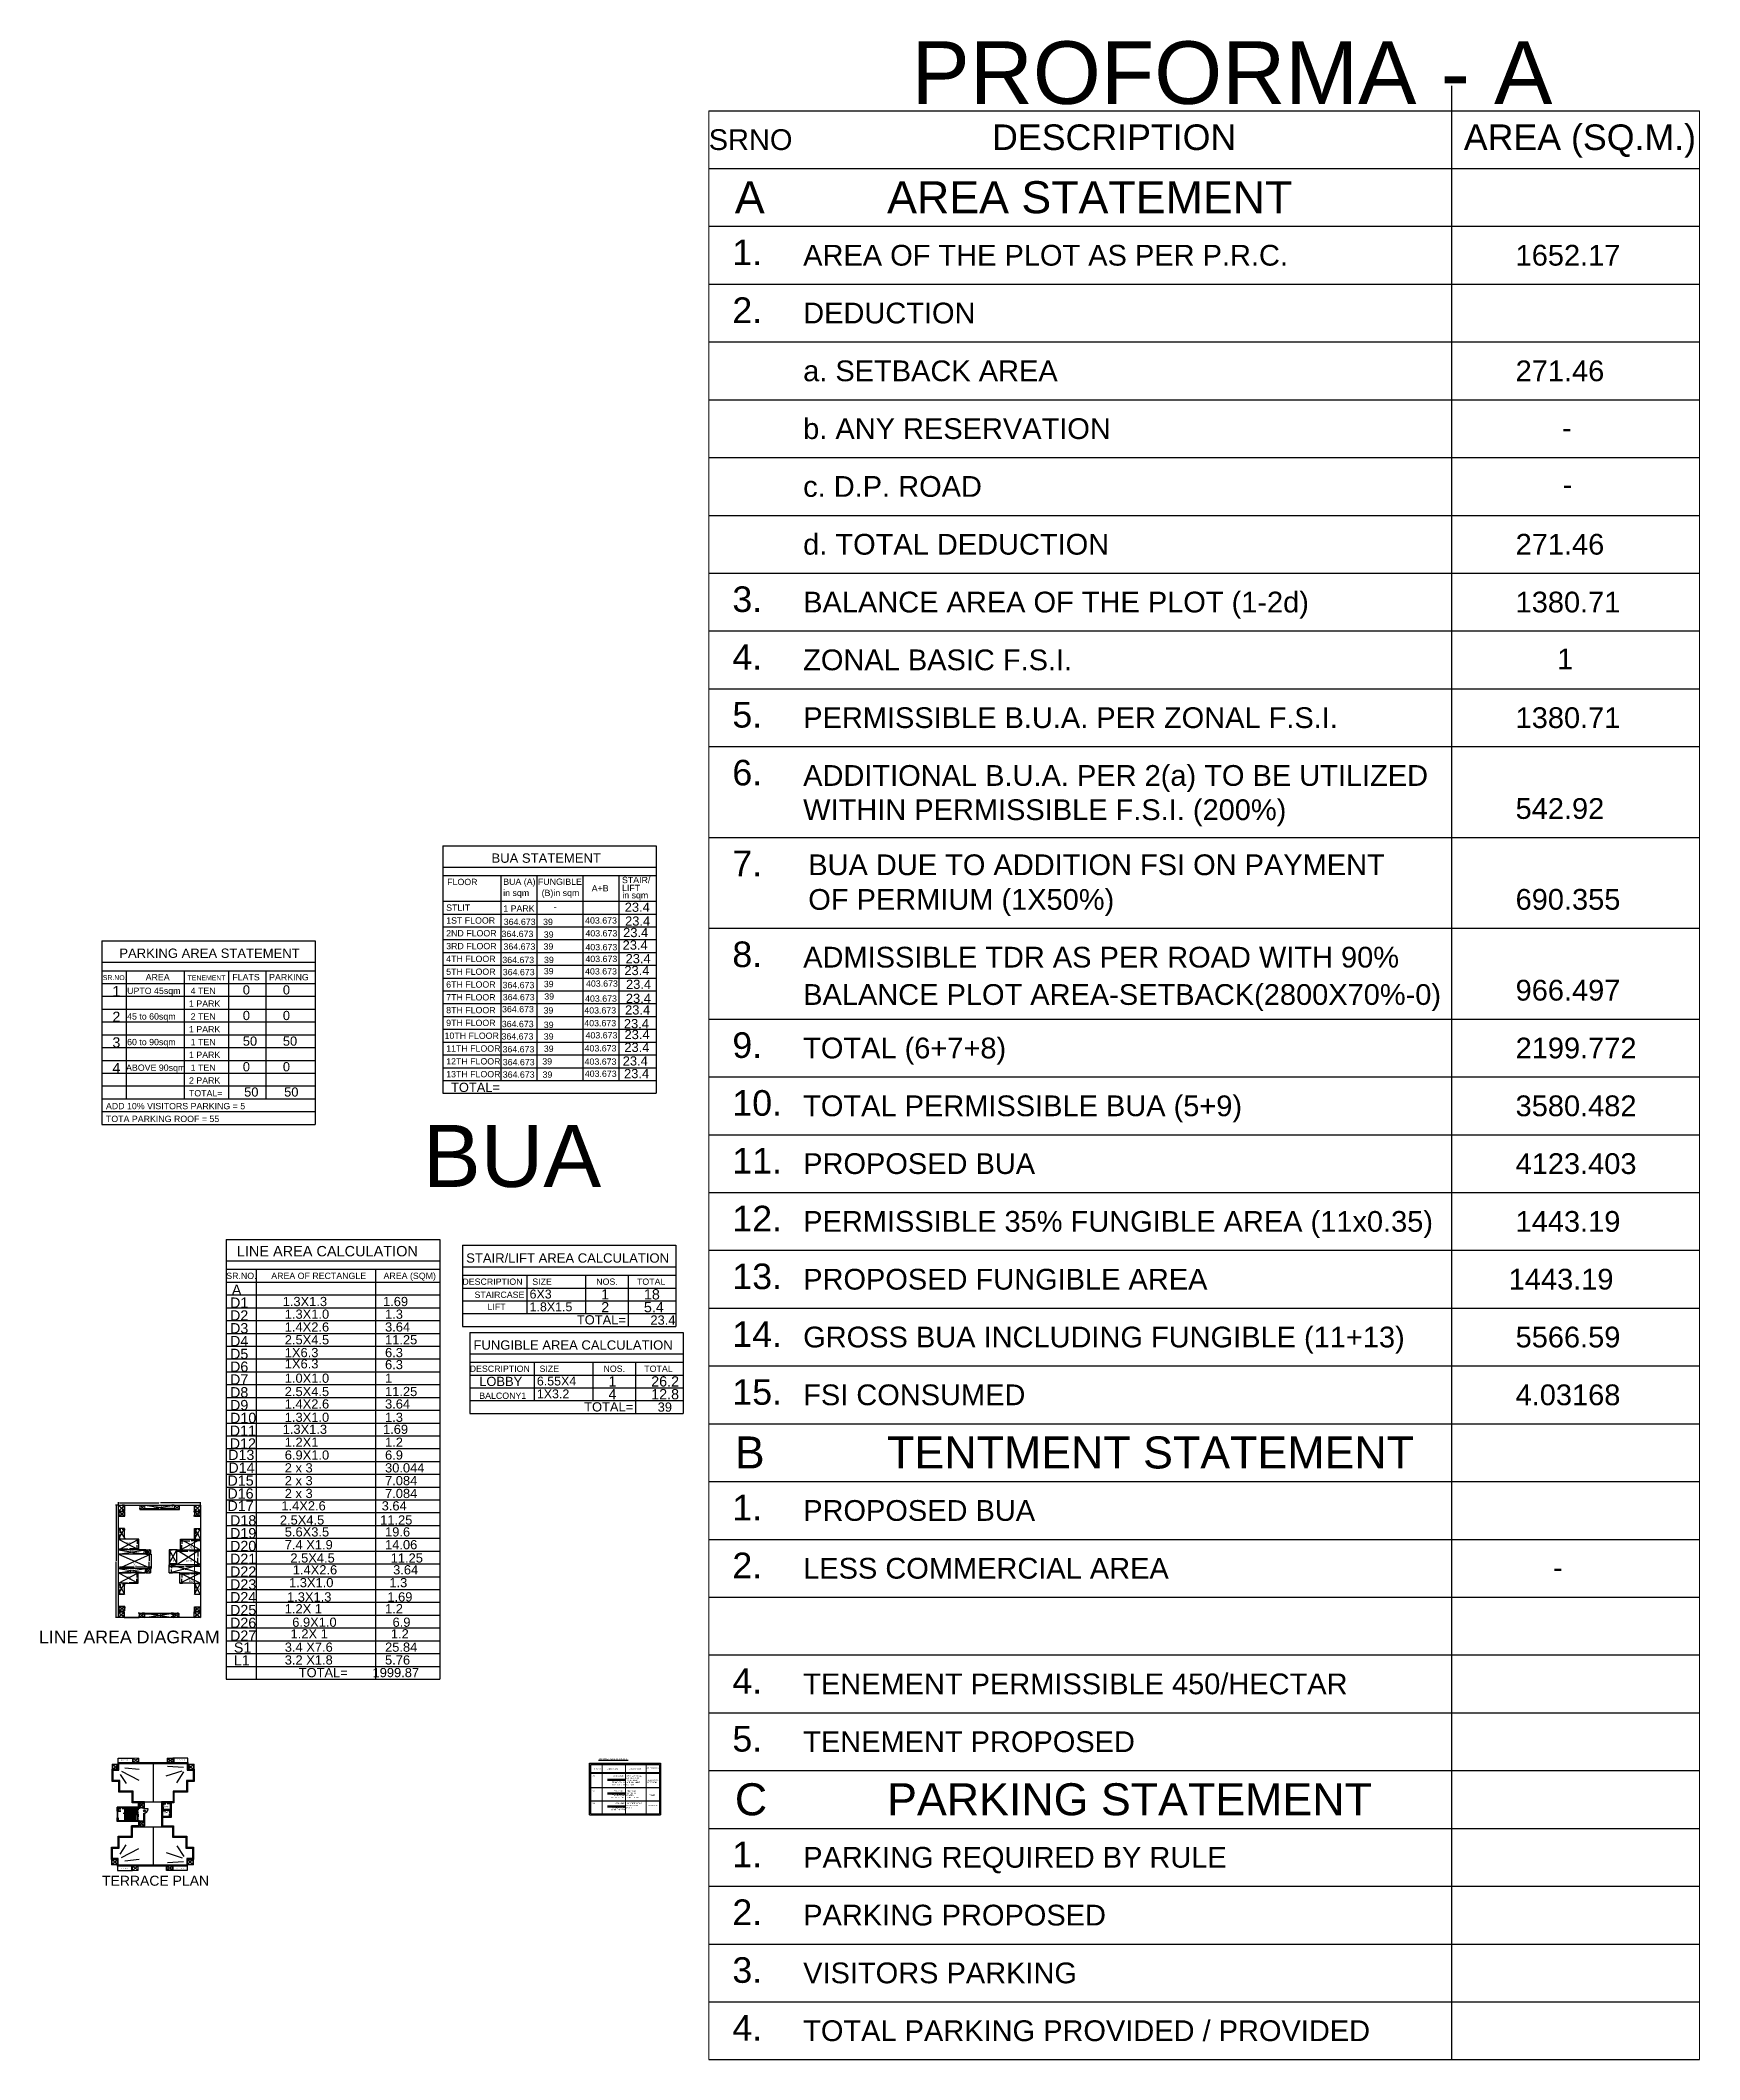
# Model space of a CAD drawing. Header units: metres. Extents: x 15463 to 32022, y 1223 to 33962.
# Drawn here: x 29699.1 to 30087.7, y 4246.6 to 4719.6 of the extents above; entities that cross this region are included whole.
import ezdxf

# ---------------------------------------------------------------- set-up
doc = ezdxf.new("R2010")
doc.units = ezdxf.units.M
doc.header["$LTSCALE"] = 0.1
for name, color, linetype, lineweight in [('lettering', 7, 'Continuous', 25), ('light wall', 7, 'Continuous', 25), ('text', 7, 'Continuous', 5)]:
    doc.layers.add(name, color=color, linetype=linetype, lineweight=lineweight)
doc.layers.add('window', color=150, linetype='Continuous')
doc.styles.get("Standard").update_dxf_attribs({"font": 'arial.ttf'})
doc.dimstyles.get("Standard").update_dxf_attribs({"dimtxt": 0.1, "dimasz": 0.18, "dimexe": 0.18, "dimexo": 0.0625, "dimgap": 0.09, "dimtad": 0, "dimtih": 1, "dimtoh": 1, "dimdec": 1, "dimzin": 0, "dimdsep": 46, "dimtxsty": 'Standard', "dimcen": 0.09, "dimadec": 0, "dimazin": 0, "dimtfac": 1, "dimtdec": 1, "dimtofl": 0, "dimtmove": 0, "dimatfit": 3, "dimfxl": 1, "dimtolj": 1, "dimtzin": 0, "dimarcsym": 0})

msp = doc.modelspace()

# ---------------------------------------------------------------- texts
for s, height, p in [('PROFORMA - A', 14.6559, (29903.11, 4704.75)), ('SRNO', 4.861, (29855.61, 4693.95)), ('DESCRIPTION', 5.9918, (29921.99, 4693.95)), ('AREA (SQ.M.)', 5.9918, (30032.49, 4693.95)), ('A', 7.5, (29861.73, 4679.14)), ('AREA STATEMENT', 7.5036, (29897.4, 4679.14)), ('1.', 5.992, (29861.15, 4666.98)), ('AREA OF THE PLOT AS PER P.R.C.', 4.8605, (29877.74, 4666.87)), ('1652.17', 4.861, (30044.63, 4666.87)), ('2.', 5.992, (29861.15, 4653.44)), ('DEDUCTION', 4.861, (29877.74, 4653.33)), ('a. SETBACK AREA', 4.8605, (29877.74, 4639.79)), ('271.46', 4.861, (30044.63, 4639.79)), ('b. ANY RESERVATION', 4.8605, (29877.74, 4626.25)), ('-', 4.86, (30055.47, 4626.44)), ('c. D.P. ROAD', 4.8605, (29877.74, 4612.71)), ('-', 4.86, (30055.65, 4613.21)), ('d. TOTAL DEDUCTION', 4.8605, (29877.74, 4599.17)), ('271.46', 4.861, (30044.63, 4599.17)), ('3.', 5.992, (29861.15, 4585.74)), ('BALANCE AREA OF THE PLOT (1-2d)', 4.8605, (29877.74, 4585.63)), ('1380.71', 4.861, (30044.63, 4585.63)), ('4.', 5.992, (29861.15, 4572.2)), ('ZONAL BASIC F.S.I.', 4.8605, (29877.74, 4572.09)), ('1', 4.86, (30054.35, 4572.31)), ('5.', 5.992, (29861.15, 4558.66)), ('PERMISSIBLE B.U.A. PER ZONAL F.S.I.', 4.8605, (29877.74, 4558.55)), ('1380.71', 4.861, (30044.63, 4558.55)), ('6.', 5.992, (29861.15, 4545.11)), ('ADDITIONAL B.U.A. PER 2(a) TO BE UTILIZED ', 4.8605, (29877.74, 4545.01)), ('WITHIN PERMISSIBLE F.S.I. (200%%%)', 4.8605, (29877.74, 4536.99)), ('542.92', 4.861, (30044.63, 4537.27)), ('BUA STATEMENT', 2.186, (29804.73, 4526.99)), ('7.', 5.992, (29861.15, 4523.84)), ('BUA DUE TO ADDITION FSI ON PAYMENT', 4.8605, (29878.93, 4524.09)), ('FLOOR', 1.477, (29794.35, 4521.76)), ('BUA (A)', 1.477, (29807.47, 4521.82)), ('FUNGIBLE', 1.477, (29815.6, 4521.82)), ('STAIR/', 1.477, (29835.29, 4522.22)), ('LIFT', 1.477, (29835.29, 4520.35)), ('STLIT ', 1.477, (29794.11, 4515.74)), ('in sqm', 1.477, (29807.47, 4519.2)), ('(B)in sqm', 1.477, (29816.47, 4519.2)), ('A+B', 1.477, (29828.2, 4520.28)), ('in sqm', 1.477, (29835.36, 4518.65)), ('23.4', 2.16, (29835.94, 4515.5)), ('OF PERMIUM (1X50%%%)', 4.8605, (29878.93, 4515.97)), ('690.355', 4.861, (30044.63, 4515.99)), ('1ST FLOOR', 1.477, (29794.11, 4512.74)), ('1 PARK', 1.477, (29807.49, 4515.53)), ('364.673', 1.477, (29807.6, 4512.43)), ('39', 1.477, (29816.81, 4512.41)), ('-', 1.48, (29819.31, 4515.97)), ('403.673', 1.477, (29826.66, 4512.74)), ('23.4', 2.16, (29836.02, 4512.26)), ('3RD FLOOR', 1.477, (29794.11, 4506.74)), ('2ND FLOOR', 1.477, (29794.11, 4509.74)), ('364.673', 1.477, (29807.08, 4509.59)), ('364.673', 1.477, (29807.54, 4506.63)), ('39', 1.477, (29816.92, 4506.64)), ('39', 1.477, (29816.98, 4509.44)), ('403.673', 1.477, (29826.73, 4509.73)), ('403.673', 1.477, (29826.73, 4506.49)), ('23.4', 2.16, (29835.44, 4506.64)), ('23.4', 2.16, (29835.56, 4509.57)), ('8.', 5.992, (29861.15, 4502.56)), ('PARKING AREA STATEMENT', 2.186, (29717.54, 4504.71)), ('4TH FLOOR', 1.477, (29794.11, 4503.74)), ('364.673', 1.477, (29807.26, 4503.49)), ('39', 1.477, (29817.03, 4503.5)), ('403.673', 1.477, (29826.73, 4503.74)), ('23.4', 2.16, (29835.85, 4500.68)), ('23.4', 2.16, (29836.14, 4503.46)), ('ADMISSIBLE TDR AS PER ROAD WITH 90%%% ', 4.8605, (29877.74, 4502.45)), ('SR.NO.', 1.156, (29713.68, 4499.51)), ('1', 2.4, (29715.92, 4495.71)), ('AREA ', 1.477, (29723.72, 4499.46)), ('TENEMENT', 1.156, (29733.54, 4499.46)), ('FLATS', 1.477, (29744.01, 4499.46)), ('0', 2.16, (29746.47, 4496.14)), ('PARKING', 1.477, (29752.63, 4499.46)), ('0', 2.16, (29755.85, 4496.14)), ('5TH FLOOR', 1.477, (29794.11, 4500.74)), ('6TH FLOOR', 1.477, (29794.11, 4497.74)), ('364.673', 1.477, (29807.31, 4497.61)), ('364.673', 1.477, (29807.37, 4500.65)), ('39', 1.477, (29816.98, 4500.88)), ('39', 1.477, (29816.98, 4497.85)), ('403.673', 1.477, (29826.65, 4500.82)), ('403.673', 1.477, (29826.87, 4497.96)), ('23.4', 2.16, (29836.24, 4497.45)), ('BALANCE PLOT AREA-SETBACK(2800X70%%%-0)', 4.8605, (29877.74, 4493.7)), ('966.497', 4.861, (30044.63, 4494.71)), ('UPTO 45sqm', 1.477, (29719.37, 4496.26)), ('1 PARK', 1.477, (29733.86, 4493.26)), ('4 TEN', 1.477, (29734.26, 4496.26)), ('7TH FLOOR', 1.477, (29794.11, 4494.74)), ('364.673', 1.477, (29807.2, 4491.97)), ('364.673', 1.477, (29807.37, 4494.76)), ('39', 1.477, (29817.09, 4494.94)), ('403.673', 1.477, (29826.65, 4494.44)), ('23.4', 2.16, (29836.02, 4491.45)), ('23.4', 2.16, (29836.2, 4494.15)), ('2', 2.4, (29715.92, 4489.71)), ('45 to 60sqm', 1.4768, (29719.37, 4490.26)), ('1 PARK', 1.477, (29733.86, 4487.26)), ('2 TEN', 1.477, (29734.26, 4490.26)), ('0', 2.16, (29746.47, 4490.14)), ('0', 2.16, (29755.85, 4490.14)), ('8TH FLOOR', 1.477, (29794.11, 4491.74)), ('9TH FLOOR', 1.477, (29794.11, 4488.74)), ('364.673', 1.477, (29807.14, 4488.49)), ('39', 1.477, (29816.92, 4491.67)), ('39', 1.477, (29816.98, 4488.3)), ('403.673', 1.477, (29826.47, 4491.68)), ('403.673', 1.477, (29826.47, 4488.7)), ('23.4', 2.16, (29835.74, 4488.22)), ('3', 2.4, (29715.92, 4483.71)), ('60 to 90sqm', 1.4768, (29719.37, 4484.26)), ('1 TEN', 1.477, (29734.26, 4484.26)), ('50', 2.16, (29746.47, 4484.14)), ('50', 2.16, (29755.85, 4484.14)), ('10TH FLOOR', 1.477, (29793.73, 4485.74)), ('11TH FLOOR', 1.477, (29794.11, 4482.74)), ('364.673', 1.477, (29807.08, 4485.59)), ('364.673', 1.477, (29807.31, 4482.57)), ('39', 1.477, (29816.98, 4485.56)), ('39', 1.477, (29816.98, 4482.7)), ('403.673', 1.477, (29826.54, 4482.79)), ('403.673', 1.477, (29826.76, 4485.84)), ('23.4', 2.16, (29835.85, 4482.68)), ('23.4', 2.16, (29835.89, 4485.68)), ('9.', 5.992, (29861.15, 4481.28)), ('TOTAL (6+7+8)', 4.8605, (29877.74, 4481.17)), ('2199.772', 4.861, (30044.63, 4481.17)), ('4', 2.4, (29715.92, 4477.71)), ('ABOVE 90sqm', 1.4768, (29719.12, 4478.26)), ('1 PARK', 1.477, (29733.86, 4481.26)), ('1 TEN', 1.477, (29734.26, 4478.26)), ('0', 2.16, (29746.47, 4478.14)), ('0', 2.16, (29755.85, 4478.14)), ('12TH FLOOR', 1.477, (29794.11, 4479.74)), ('364.673', 1.477, (29807.37, 4479.55)), ('39', 1.477, (29816.63, 4479.73)), ('403.673', 1.477, (29826.54, 4479.67)), ('23.4', 2.16, (29835.47, 4479.49)), ('2 PARK', 1.477, (29733.86, 4475.26)), ('13TH FLOOR', 1.477, (29794.11, 4476.74)), ('TOTAL=', 2.16, (29795.24, 4473.3)), ('364.673', 1.477, (29807.37, 4476.65)), ('39', 1.477, (29816.69, 4476.64)), ('403.673', 1.477, (29826.58, 4476.84)), ('23.4', 2.16, (29835.78, 4476.53)), ('ADD 10%%% VISITORS PARKING = 5', 1.4768, (29714.41, 4469.26)), ('TOTAL=', 1.477, (29733.86, 4472.26)), ('50', 2.16, (29746.78, 4472.22)), ('50', 2.16, (29756.15, 4472.22)), ('10.', 5.992, (29861.15, 4467.74)), ('TOTAL PERMISSIBLE BUA (5+9)', 4.8605, (29877.74, 4467.63)), ('3580.482', 4.861, (30044.63, 4467.63)), ('TOTA PARKING ROOF = 55', 1.4768, (29714.41, 4466.26)), ('BUA', 14.539, (29788.66, 4451.06)), ('11.', 5.992, (29861.15, 4454.2)), ('PROPOSED BUA', 4.8605, (29877.74, 4454.09)), ('4123.403', 4.861, (30044.63, 4454.09)), ('12.', 5.992, (29861.15, 4440.66)), ('PERMISSIBLE 35%%% FUNGIBLE AREA (11x0.35)', 4.8605, (29877.74, 4440.55)), ('1443.19', 4.861, (30044.63, 4440.55)), ('LINE AREA CALCULATION', 2.4289, (29745.06, 4434.8)), ('STAIR/LIFT AREA CALCULATION', 2.186, (29798.8, 4433.32)), ('13.', 5.992, (29861.15, 4427.12)), ('PROPOSED FUNGIBLE AREA', 4.8605, (29877.74, 4427.01)), ('1443.19', 4.861, (30043.01, 4427.02)), ('SR.NO.', 1.477, (29742.59, 4429.5)), ('A', 2.4, (29743.9, 4425.76)), ('AREA OF RECTANGLE', 1.4768, (29753.13, 4429.5)), ('AREA (SQM)', 1.477, (29779.44, 4429.5)), ('DESCRIPTION', 1.4768, (29797.91, 4428.13)), ('SIZE', 1.477, (29814.28, 4428.13)), ('NOS.', 1.477, (29829.26, 4428.13)), ('TOTAL', 1.477, (29838.81, 4428.13)), ('D1', 2.4, (29743.47, 4422.76)), ('1.3X1.3', 2.16, (29755.81, 4423.14)), ('1.69', 2.16, (29779.31, 4423.14)), ('STAIRCASE', 1.477, (29800.74, 4425.07)), ('LIFT', 1.477, (29803.8, 4422.26)), ('6X3', 2.081, (29813.65, 4424.93)), ('1.8X1.5', 2.081, (29813.65, 4421.93)), ('2', 2.4, (29830.43, 4421.7)), ('1', 2.4, (29830.43, 4424.7)), ('5.4', 2.4, (29840.43, 4421.7)), ('18', 2.4, (29840.43, 4424.7)), ('D2', 2.4, (29743.47, 4419.76)), ('D3', 2.4, (29743.47, 4416.76)), ('1.3X1.0', 2.16, (29756.3, 4420.18)), ('1.4X2.6', 2.16, (29756.3, 4417.18)), ('3.64', 2.16, (29779.79, 4417.18)), ('1.3', 2.16, (29779.79, 4420.18)), ('TOTAL=', 2.16, (29824.73, 4418.85)), ('23.4', 2.16, (29841.95, 4418.8)), ('14.', 5.992, (29861.15, 4413.58)), ('GROSS BUA INCLUDING FUNGIBLE (11+13)', 4.8605, (29877.74, 4413.47)), ('5566.59', 4.861, (30044.63, 4413.47)), ('D4', 2.4, (29743.47, 4413.76)), ('D5', 2.4, (29743.47, 4410.76)), ('2.5X4.5', 2.16, (29756.3, 4414.18)), ('1X6.3', 2.16, (29756.3, 4411.18)), ('6.3', 2.16, (29779.79, 4411.18)), ('11.25', 2.16, (29779.79, 4414.18)), ('FUNGIBLE AREA CALCULATION', 2.186, (29800.51, 4412.93)), ('D6', 2.4, (29743.47, 4407.76)), ('1X6.3', 2.16, (29756.3, 4408.55)), ('6.3', 2.16, (29779.79, 4408.37)), ('DESCRIPTION', 1.4768, (29799.62, 4407.74)), ('SIZE', 1.477, (29815.98, 4407.74)), ('NOS.', 1.477, (29830.96, 4407.74)), ('TOTAL', 1.477, (29840.52, 4407.74)), ('D7', 2.4, (29743.47, 4404.76)), ('D8', 2.4, (29743.47, 4401.76)), ('2.5X4.5', 2.16, (29756.3, 4402.06)), ('1.0X1.0', 2.16, (29756.3, 4405.18)), ('1', 2.16, (29779.79, 4405.18)), ('11.25', 2.16, (29779.79, 4402.06)), ('LOBBY', 2.16, (29801.86, 4404.42)), ('6.55X4', 2.081, (29815.36, 4404.55)), ('1X3.2', 2.081, (29815.36, 4401.55)), ('4', 2.4, (29832.14, 4401.31)), ('1', 2.4, (29832.14, 4404.31)), ('26.2', 2.4, (29842.14, 4404.31)), ('12.8', 2.4, (29842.14, 4401.31)), ('15.', 5.992, (29861.15, 4400.03)), ('FSI CONSUMED', 4.8605, (29877.74, 4399.93)), ('4.03168', 4.861, (30044.63, 4399.93)), ('D9', 2.4, (29743.47, 4398.76)), ('1.4X2.6', 2.16, (29756.3, 4399.15)), ('3.64', 2.16, (29779.79, 4399.15)), ('BALCONY1', 1.477, (29801.86, 4401.42)), ('TOTAL=', 2.16, (29826.44, 4398.46)), ('39', 2.16, (29843.65, 4398.41)), ('D11', 2.4, (29743.41, 4392.76)), ('D10', 2.4, (29743.47, 4395.76)), ('1.3X1.3', 2.16, (29755.81, 4393.21)), ('1.3X1.0', 2.16, (29756.3, 4396.02)), ('1.69', 2.16, (29779.31, 4393.21)), ('1.3', 2.16, (29779.79, 4396.02)), ('D13', 2.4, (29743.03, 4387.1)), ('D12', 2.4, (29743.41, 4389.76)), ('6.9X1.0', 2.16, (29756.3, 4387.18)), ('1.2X1', 2.16, (29756.3, 4390.18)), ('6.9', 2.16, (29779.79, 4387.18)), ('1.2', 2.16, (29779.79, 4390.18)), ('B', 7.5, (29861.73, 4385.11)), ('TENTMENT STATEMENT', 7.5036, (29897.4, 4385.11)), ('D14', 2.4, (29743.08, 4384.08)), ('2 x 3', 2.16, (29756.3, 4384.18)), ('30.044', 2.16, (29779.79, 4384.18)), ('D16', 2.4, (29742.85, 4378.05)), ('D15', 2.4, (29742.87, 4381.08)), ('2 x 3', 2.16, (29756.3, 4381.18)), ('2 x 3', 2.16, (29756.3, 4378.18)), ('7.084', 2.16, (29779.79, 4381.18)), ('7.084', 2.16, (29779.79, 4378.18)), ('D11', 0.533, (29717.45, 4375.42)), ('D12', 0.533, (29722.25, 4375.73)), ('D13', 0.533, (29726.23, 4375.76)), ('D14', 0.533, (29730.32, 4375.74)), ('D15', 0.533, (29735.25, 4375.53)), ('D17', 2.4, (29742.87, 4375.16)), ('1.4X2.6', 2.16, (29755.5, 4375.28)), ('3.64', 2.16, (29779, 4375.28)), ('1.', 5.992, (29861.15, 4372.95)), ('PROPOSED BUA', 4.8605, (29877.74, 4372.84)), ('D10', 0.533, (29717.53, 4374.19)), ('D16', 0.533, (29735.13, 4374.13)), ('D18', 2.4, (29743.47, 4371.76)), ('D19', 2.4, (29743.47, 4368.76)), ('2.5X4.5', 2.16, (29755.15, 4371.96)), ('5.6X3.5', 2.16, (29756.3, 4369.18)), ('11.25', 2.16, (29778.64, 4371.96)), ('19.6', 2.16, (29779.79, 4369.18)), ('D9', 0.533, (29717.95, 4369.61)), ('D8', 0.533, (29719.23, 4367.25)), ('D6', 0.533, (29719.96, 4365.31)), ('D7', 0.533, (29723.97, 4365.23)), ('D18', 0.533, (29733.77, 4366.44)), ('D17', 0.533, (29735.35, 4369.59)), ('D20', 2.4, (29743.47, 4365.76)), ('7.4 X1.9', 2.16, (29756.3, 4366.18)), ('14.06', 2.16, (29779.79, 4366.18)), ('D5', 0.533, (29719.99, 4360.89)), ('S1', 0.533, (29720.73, 4362.45)), ('D1', 0.533, (29723.88, 4360.9)), ('L1', 0.533, (29729.63, 4363.18)), ('D20', 0.533, (29732.36, 4361.36)), ('D19', 0.533, (29733.19, 4363.17)), ('D21', 2.4, (29743.47, 4362.76)), ('D22', 2.4, (29743.47, 4359.76)), ('2.5X4.5', 2.16, (29757.61, 4363.06)), ('1.4X2.6', 2.16, (29758.18, 4360.3)), ('11.25', 2.16, (29781.11, 4363.06)), ('3.64', 2.16, (29781.68, 4360.3)), ('2.', 5.992, (29861.15, 4359.41)), ('LESS COMMERCIAL AREA', 4.8605, (29877.74, 4359.3)), ('-', 4.86, (30053.37, 4359.52)), ('D3', 0.533, (29717.8, 4356.61)), ('D4', 0.533, (29719.45, 4359.25)), ('D21', 0.533, (29733.81, 4358.54)), ('D22', 0.533, (29735.12, 4356.53)), ('D23', 2.4, (29743.47, 4356.76)), ('1.3X1.0', 2.16, (29757.3, 4357.29)), ('1.3', 2.16, (29780.8, 4357.29)), ('D2', 0.533, (29717.73, 4352.03)), ('D23', 0.533, (29735.2, 4351.86)), ('D24', 2.4, (29743.47, 4353.76)), ('D25', 2.4, (29743.47, 4350.76)), ('1.2X 1', 2.16, (29756.3, 4351.18)), ('1.3X1.3', 2.16, (29756.83, 4353.95)), ('1.2', 2.16, (29779.79, 4351.18)), ('1.69', 2.16, (29780.33, 4353.95)), ('D1', 0.533, (29717.5, 4350.61)), ('D27', 0.533, (29722.27, 4350.41)), ('D26', 0.533, (29726.48, 4350.39)), ('D25', 0.533, (29730.46, 4350.43)), ('D24', 0.533, (29735.2, 4350.65)), ('D26', 2.4, (29743.47, 4347.76)), ('D27', 2.4, (29743.47, 4344.76)), ('1.2X 1', 2.16, (29757.66, 4345.3)), ('6.9X1.0', 2.16, (29758.05, 4348.02)), ('1.2', 2.16, (29781.16, 4345.3)), ('6.9', 2.16, (29781.55, 4348.02)), ('S1', 2.4, (29744.38, 4341.97)), ('3.4 X7.6', 2.16, (29756.3, 4342.18)), ('25.84', 2.16, (29779.79, 4342.18)), ('L1', 2.4, (29744.38, 4338.97)), ('3.2 X1.8', 2.16, (29756.3, 4339.18)), ('TOTAL=', 2.16, (29759.57, 4336.22)), ('1999.87', 2.16, (29776.86, 4336.22)), ('5.76', 2.16, (29779.79, 4339.18)), ('4.', 5.992, (29861.15, 4332.33)), ('TENEMENT PERMISSIBLE 450/HECTAR', 4.8605, (29877.74, 4332.22)), ('5.', 5.992, (29861.15, 4318.79)), ('TENEMENT PROPOSED ', 4.8605, (29877.74, 4318.68)), ('BALCONY ROOF', 0.1821, (29717.83, 4316.73)), ('BALCONY ROOF', 0.1821, (29730.92, 4316.71)), ('C', 7.5, (29861.73, 4303.87)), ('PARKING STATEMENT', 7.5036, (29897.4, 4303.87)), ('D3', 0.157, (29723.3, 4304.83)), ('1.', 5.992, (29861.15, 4291.71)), ('PARKING REQUIRED BY RULE', 4.8605, (29877.74, 4291.6)), ('BALCONY ROOF', 0.1821, (29717.89, 4291.34)), ('BALCONY ROOF', 0.1821, (29730.61, 4291.35)), ('2.', 5.992, (29861.15, 4278.17)), ('PARKING PROPOSED ', 4.8605, (29877.74, 4278.06)), ('3.', 5.992, (29861.15, 4264.63)), ('VISITORS PARKING', 4.8605, (29877.74, 4264.52)), ('4.', 5.992, (29861.15, 4251.09)), ('TOTAL PARKING PROVIDED / PROVIDED', 4.8605, (29877.74, 4250.98))]:
    msp.add_text(s, height=height).set_placement(p)
at = {"char_height": 0.3, "attachment_point": 1, "rotation": 0.5}
for s, insert in [('LIFT', (29728.13, 4304.62)), ('LIFT', (29728.16, 4306.01)), ('STAIRCASE', (29719.1, 4303.49))]:
    msp.add_mtext_dynamic_manual_height_columns(s, width=0.0198, gutter_width=1, heights=[0], dxfattribs=dict(at, insert=insert))
at = {"layer": 'lettering'}
for s, height, width, p in [('    TYPE NO            DIMENSION                      DISCRIPTION      ', 0.3178, 0.9, (29827.96, 4314.59)), ('%%UDOOR SCHEDULE', 0.3531, 1.6, (29829.83, 4316.87)), ('APPLICATION', 0.3178, 0.8, (29841.07, 4314.79))]:
    msp.add_text(s, height=height, dxfattribs=dict(at, width=width)).set_placement(p)
for s, p in [('D1                                        1000 X  2100       38MM LAM.SINGLE', (29828.36, 4312.95)), ('D2                                          750 x 2100         25MM LAM.', (29828.37, 4309.4)), ('                                                 LINTEL LVL=2100   POLISHED', (29827.36, 4310.87)), ('                                                   FRAME=75X100    WITH MALAMINE                BEDROOM', (29827.36, 4311.44)), ('                                                                                 SHUTTER WOOD', (29827.36, 4312.43)), ('                                                                          ALUMINIUM', (29828.17, 4308.9)), ('                                                                                  PANEL DOOR                     LIVING ROOM', (29827.36, 4311.93)), ('D3                                            1000 x 2100      2HR.FIRE RATING', (29828.39, 4306.53)), ('                                          LINTEL LVL=2100   TOILET  DOOR', (29828.17, 4307.91)), ('                                          LINTEL LVL=2100', (29828.19, 4305.04)), ('                                            FRAME=75X100   COATED                                  TOILET', (29828.17, 4308.4)), ('                                            FRAME=75X100   DOOR', (29828.19, 4305.54)), ('                                                                          TIMBER PLAIN                     STAIRCASE', (29828.19, 4306.03))]:
    msp.add_text(s, height=0.2825, dxfattribs=at).set_placement(p)
at = {"layer": 'text'}
for s, height, p in [('LINE AREA DIAGRAM ', 2.9801, (29698.71, 4344.15)), ('TERRACE PLAN', 2.3417, (29713.49, 4287.37))]:
    msp.add_text(s, height=height, dxfattribs=at).set_placement(p)

# ---------------------------------------------------------------- blocks, each defined once
blk = doc.blocks.new('*D177')
at = {"color": 0, "lineweight": -2, "transparency": 16777216}
for p, q in [((29721.87, 4305.66), (29722.11, 4305.66)), ((29721.93, 4305.48), (29721.93, 4305.04)), ((29721.93, 4304.34), (29721.93, 4304.77)), ((29721.87, 4304.16), (29722.11, 4304.16))]:
    blk.add_line(p, q, dxfattribs=at)
at = {"color": 0, "transparency": 16777216}
for points in [[(29721.9, 4305.48), (29721.96, 4305.48), (29721.93, 4305.66)], [(29721.9, 4304.34), (29721.96, 4304.34), (29721.93, 4304.16)]]:
    blk.add_solid(points, dxfattribs=at)
at = {"layer": 'Defpoints', "color": 0, "transparency": 16777216}
for p in [(29721.8, 4305.66), (29721.8, 4304.16), (29721.93, 4304.16)]:
    blk.add_point(p, dxfattribs=at)
at = {"color": 0, "transparency": 16777216, "insert": (29721.93, 4304.91), "char_height": 0.09, "attachment_point": 5}
blk.add_mtext('\\A1;1.5', dxfattribs=at)
blk = doc.blocks.new('*D178')
at = {"color": 0, "lineweight": -2, "transparency": 16777216}
for p, q in [((29721.87, 4304.06), (29722.11, 4304.06)), ((29721.87, 4302.56), (29722.11, 4302.56)), ((29721.93, 4303.88), (29721.93, 4303.44)), ((29721.93, 4302.74), (29721.93, 4303.17))]:
    blk.add_line(p, q, dxfattribs=at)
at = {"color": 0, "transparency": 16777216}
for points in [[(29721.9, 4303.88), (29721.96, 4303.88), (29721.93, 4304.06)], [(29721.9, 4302.74), (29721.96, 4302.74), (29721.93, 4302.56)]]:
    blk.add_solid(points, dxfattribs=at)
at = {"layer": 'Defpoints', "color": 0, "transparency": 16777216}
for p in [(29721.8, 4304.06), (29721.8, 4302.56), (29721.93, 4302.56)]:
    blk.add_point(p, dxfattribs=at)
at = {"color": 0, "transparency": 16777216, "insert": (29721.93, 4303.31), "char_height": 0.09, "attachment_point": 5}
blk.add_mtext('\\A1;1.5', dxfattribs=at)
blk = doc.blocks.new('*D179')
at = {"color": 0, "lineweight": -2, "transparency": 16777216}
for p, q in [((29718.62, 4304.33), (29718.44, 4304.33)), ((29718.8, 4304.22), (29718.8, 4304.51)), ((29719.1, 4304.22), (29719.1, 4304.51)), ((29719.28, 4304.33), (29719.46, 4304.33))]:
    blk.add_line(p, q, dxfattribs=at)
at = {"color": 0, "transparency": 16777216}
for points in [[(29718.62, 4304.36), (29718.62, 4304.3), (29718.8, 4304.33)], [(29719.28, 4304.36), (29719.28, 4304.3), (29719.1, 4304.33)]]:
    blk.add_solid(points, dxfattribs=at)
at = {"layer": 'Defpoints', "color": 0, "transparency": 16777216}
for p in [(29719.1, 4304.33), (29718.8, 4304.16), (29719.1, 4304.16)]:
    blk.add_point(p, dxfattribs=at)
at = {"color": 0, "transparency": 16777216, "insert": (29718.95, 4304.33), "char_height": 0.05, "attachment_point": 5}
blk.add_mtext('\\A1;0.3', dxfattribs=at)
blk = doc.blocks.new('*D180')
at = {"color": 0, "lineweight": -2, "transparency": 16777216}
for p, q in [((29717.37, 4305.66), (29717.9, 4305.66)), ((29717.37, 4304.8), (29717.9, 4304.8)), ((29717.72, 4305.48), (29717.72, 4305.36)), ((29717.72, 4304.98), (29717.72, 4305.09))]:
    blk.add_line(p, q, dxfattribs=at)
at = {"color": 0, "transparency": 16777216}
for points in [[(29717.69, 4305.48), (29717.75, 4305.48), (29717.72, 4305.66)], [(29717.69, 4304.98), (29717.75, 4304.98), (29717.72, 4304.8)]]:
    blk.add_solid(points, dxfattribs=at)
at = {"layer": 'Defpoints', "color": 0, "transparency": 16777216}
for p in [(29717.3, 4305.66), (29717.3, 4304.8), (29717.72, 4304.8)]:
    blk.add_point(p, dxfattribs=at)
at = {"color": 0, "transparency": 16777216, "insert": (29717.72, 4305.23), "char_height": 0.09, "attachment_point": 5}
blk.add_mtext('\\A1;0.9', dxfattribs=at)
blk = doc.blocks.new('*D181')
at = {"color": 0, "lineweight": -2, "transparency": 16777216}
for p, q in [((29717.3, 4305.59), (29717.3, 4305.2)), ((29717.48, 4305.38), (29717.89, 4305.38)), ((29718.62, 4305.38), (29718.22, 4305.38)), ((29718.8, 4305.59), (29718.8, 4305.2))]:
    blk.add_line(p, q, dxfattribs=at)
at = {"color": 0, "transparency": 16777216}
for points in [[(29717.48, 4305.41), (29717.48, 4305.35), (29717.3, 4305.38)], [(29718.62, 4305.41), (29718.62, 4305.35), (29718.8, 4305.38)]]:
    blk.add_solid(points, dxfattribs=at)
at = {"layer": 'Defpoints', "color": 0, "transparency": 16777216}
for p in [(29717.3, 4305.66), (29718.8, 4305.66), (29718.8, 4305.38)]:
    blk.add_point(p, dxfattribs=at)
at = {"color": 0, "transparency": 16777216, "insert": (29718.05, 4305.38), "char_height": 0.09, "attachment_point": 5}
blk.add_mtext('\\A1;1.5', dxfattribs=at)
blk = doc.blocks.new('*D182')
at = {"color": 0, "lineweight": -2, "transparency": 16777216}
for p, q in [((29721.8, 4305.59), (29721.8, 4305.34)), ((29721.98, 4305.52), (29722.44, 4305.52)), ((29723.12, 4305.52), (29722.78, 4305.52)), ((29723.3, 4305.59), (29723.3, 4305.34))]:
    blk.add_line(p, q, dxfattribs=at)
at = {"color": 0, "transparency": 16777216}
for points in [[(29721.98, 4305.55), (29721.98, 4305.49), (29721.8, 4305.52)], [(29723.12, 4305.55), (29723.12, 4305.49), (29723.3, 4305.52)]]:
    blk.add_solid(points, dxfattribs=at)
at = {"layer": 'Defpoints', "color": 0, "transparency": 16777216}
for p in [(29721.8, 4305.66), (29723.3, 4305.66), (29723.3, 4305.52)]:
    blk.add_point(p, dxfattribs=at)
at = {"color": 0, "transparency": 16777216, "insert": (29722.61, 4305.52), "char_height": 0.09, "attachment_point": 5}
blk.add_mtext('\\A1;1.5', dxfattribs=at)
blk = doc.blocks.new('*D183')
at = {"color": 0, "lineweight": -2, "transparency": 16777216}
for p, q in [((29722.36, 4305.81), (29722.74, 4305.8)), ((29722.37, 4306.81), (29722.75, 4306.8)), ((29722.56, 4305.98), (29722.57, 4306.17)), ((29722.57, 4306.62), (29722.57, 4306.45))]:
    blk.add_line(p, q, dxfattribs=at)
at = {"color": 0, "transparency": 16777216}
for points in [[(29722.53, 4305.98), (29722.59, 4305.98), (29722.56, 4305.8)], [(29722.54, 4306.62), (29722.6, 4306.62), (29722.57, 4306.8)]]:
    blk.add_solid(points, dxfattribs=at)
at = {"layer": 'Defpoints', "color": 0, "transparency": 16777216}
for p in [(29722.3, 4306.81), (29722.3, 4305.81), (29722.56, 4305.8)]:
    blk.add_point(p, dxfattribs=at)
at = {"color": 0, "transparency": 16777216, "insert": (29722.57, 4306.31), "char_height": 0.1, "attachment_point": 5}
blk.add_mtext('\\A1;1.0', dxfattribs=at)
blk = doc.blocks.new('*D176')
at = {"color": 0, "lineweight": -2, "transparency": 16777216}
for p, q in [((29727.68, 4306.75), (29727.68, 4306.4)), ((29727.86, 4306.58), (29728.41, 4306.57)), ((29729.3, 4306.57), (29728.76, 4306.57)), ((29729.48, 4306.74), (29729.48, 4306.39))]:
    blk.add_line(p, q, dxfattribs=at)
at = {"color": 0, "transparency": 16777216}
for points in [[(29727.86, 4306.61), (29727.86, 4306.55), (29727.68, 4306.58)], [(29729.3, 4306.6), (29729.3, 4306.54), (29729.48, 4306.57)]]:
    blk.add_solid(points, dxfattribs=at)
at = {"layer": 'Defpoints', "color": 0, "transparency": 16777216}
for p in [(29727.68, 4306.81), (29729.48, 4306.8), (29729.48, 4306.57)]:
    blk.add_point(p, dxfattribs=at)
at = {"color": 0, "transparency": 16777216, "insert": (29728.58, 4306.57), "char_height": 0.1, "attachment_point": 5}
blk.add_mtext('\\A1;1.8', dxfattribs=at)
blk = doc.blocks.new('*D184')
at = {"color": 0, "lineweight": -2, "transparency": 16777216}
for p, q in [((29727.74, 4306.8), (29728.05, 4306.8)), ((29727.74, 4305.31), (29728.05, 4305.31)), ((29727.87, 4306.62), (29727.87, 4306.2)), ((29727.87, 4305.49), (29727.87, 4305.91))]:
    blk.add_line(p, q, dxfattribs=at)
at = {"color": 0, "transparency": 16777216}
for points in [[(29727.84, 4306.62), (29727.9, 4306.62), (29727.87, 4306.8)], [(29727.84, 4305.49), (29727.9, 4305.49), (29727.87, 4305.31)]]:
    blk.add_solid(points, dxfattribs=at)
at = {"layer": 'Defpoints', "color": 0, "transparency": 16777216}
for p in [(29727.68, 4306.8), (29727.68, 4305.31), (29727.87, 4305.31)]:
    blk.add_point(p, dxfattribs=at)
at = {"color": 0, "transparency": 16777216, "insert": (29727.87, 4306.06), "char_height": 0.1, "attachment_point": 5}
blk.add_mtext('\\A1;1.5', dxfattribs=at)
blk = doc.blocks.new('*D185')
at = {"color": 0, "lineweight": -2, "transparency": 16777216}
for p, q in [((29727.68, 4305.01), (29727.68, 4304.73)), ((29727.86, 4304.91), (29728.4, 4304.91)), ((29729.3, 4304.91), (29728.76, 4304.91)), ((29729.48, 4305.01), (29729.48, 4304.73))]:
    blk.add_line(p, q, dxfattribs=at)
at = {"color": 0, "transparency": 16777216}
for points in [[(29727.86, 4304.94), (29727.86, 4304.88), (29727.68, 4304.91)], [(29729.3, 4304.94), (29729.3, 4304.88), (29729.48, 4304.91)]]:
    blk.add_solid(points, dxfattribs=at)
at = {"layer": 'Defpoints', "color": 0, "transparency": 16777216}
for p in [(29727.68, 4305.08), (29729.48, 4305.08), (29729.48, 4304.91)]:
    blk.add_point(p, dxfattribs=at)
at = {"color": 0, "transparency": 16777216, "insert": (29728.58, 4304.91), "char_height": 0.1, "attachment_point": 5}
blk.add_mtext('\\A1;1.8', dxfattribs=at)
blk = doc.blocks.new('*D186')
at = {"color": 0, "lineweight": -2, "transparency": 16777216}
for p, q in [((29727.74, 4305.08), (29729.45, 4305.08)), ((29729.27, 4304.9), (29729.27, 4304.47)), ((29729.27, 4303.76), (29729.27, 4304.19)), ((29727.74, 4303.58), (29729.45, 4303.58))]:
    blk.add_line(p, q, dxfattribs=at)
at = {"color": 0, "transparency": 16777216}
for points in [[(29729.3, 4304.9), (29729.24, 4304.9), (29729.27, 4305.08)], [(29729.3, 4303.76), (29729.24, 4303.76), (29729.27, 4303.58)]]:
    blk.add_solid(points, dxfattribs=at)
at = {"layer": 'Defpoints', "color": 0, "transparency": 16777216}
for p in [(29727.68, 4305.08), (29727.68, 4303.58), (29729.27, 4303.58)]:
    blk.add_point(p, dxfattribs=at)
at = {"color": 0, "transparency": 16777216, "insert": (29729.27, 4304.33), "char_height": 0.1, "attachment_point": 5}
blk.add_mtext('\\A1;1.5', dxfattribs=at)
blk = doc.blocks.new('*D208')
at = {"layer": 'Defpoints', "color": 0, "transparency": 16777216}
for p in [(29717.38, 4351.53), (29718.66, 4351.53), (29718.66, 4351.44)]:
    blk.add_point(p, dxfattribs=at)
at = {"layer": 'text', "color": 0, "lineweight": -2, "transparency": 16777216}
for p, q in [((29717.38, 4351.46), (29717.38, 4351.26)), ((29717.56, 4351.44), (29717.84, 4351.44)), ((29718.48, 4351.44), (29718.19, 4351.44)), ((29718.66, 4351.46), (29718.66, 4351.26))]:
    blk.add_line(p, q, dxfattribs=at)
at = {"layer": 'text', "color": 0, "transparency": 16777216}
for points in [[(29717.56, 4351.47), (29717.56, 4351.41), (29717.38, 4351.44)], [(29718.48, 4351.47), (29718.48, 4351.41), (29718.66, 4351.44)]]:
    blk.add_solid(points, dxfattribs=at)
at = {"layer": 'text', "color": 0, "transparency": 16777216, "insert": (29718.02, 4351.44), "char_height": 0.1, "attachment_point": 5}
blk.add_mtext('\\A1;1.3', dxfattribs=at)
blk = doc.blocks.new('*D209')
at = {"layer": 'Defpoints', "color": 0, "transparency": 16777216}
for p in [(29717.53, 4352.75), (29718.81, 4352.75), (29718.81, 4352.58)]:
    blk.add_point(p, dxfattribs=at)
at = {"layer": 'text', "color": 0, "lineweight": -2, "transparency": 16777216}
for p, q in [((29717.53, 4352.69), (29717.53, 4352.4)), ((29717.71, 4352.58), (29717.99, 4352.58)), ((29718.63, 4352.58), (29718.34, 4352.58)), ((29718.81, 4352.69), (29718.81, 4352.4))]:
    blk.add_line(p, q, dxfattribs=at)
at = {"layer": 'text', "color": 0, "transparency": 16777216}
for points in [[(29717.71, 4352.61), (29717.71, 4352.55), (29717.53, 4352.58)], [(29718.63, 4352.61), (29718.63, 4352.55), (29718.81, 4352.58)]]:
    blk.add_solid(points, dxfattribs=at)
at = {"layer": 'text', "color": 0, "transparency": 16777216, "insert": (29718.17, 4352.58), "char_height": 0.1, "attachment_point": 5}
blk.add_mtext('\\A1;1.3', dxfattribs=at)
blk = doc.blocks.new('*D210')
at = {"layer": 'Defpoints', "color": 0, "transparency": 16777216}
for p in [(29735.13, 4352.69), (29736.41, 4352.69), (29736.41, 4352.56)]:
    blk.add_point(p, dxfattribs=at)
at = {"layer": 'text', "color": 0, "lineweight": -2, "transparency": 16777216}
for p, q in [((29735.13, 4352.63), (29735.13, 4352.38)), ((29735.31, 4352.56), (29735.6, 4352.56)), ((29736.23, 4352.56), (29735.95, 4352.56)), ((29736.41, 4352.63), (29736.41, 4352.38))]:
    blk.add_line(p, q, dxfattribs=at)
at = {"layer": 'text', "color": 0, "transparency": 16777216}
for points in [[(29735.31, 4352.59), (29735.31, 4352.53), (29735.13, 4352.56)], [(29736.23, 4352.59), (29736.23, 4352.53), (29736.41, 4352.56)]]:
    blk.add_solid(points, dxfattribs=at)
at = {"layer": 'text', "color": 0, "transparency": 16777216, "insert": (29735.77, 4352.56), "char_height": 0.1, "attachment_point": 5}
blk.add_mtext('\\A1;1.3', dxfattribs=at)
blk = doc.blocks.new('*D211')
at = {"layer": 'Defpoints', "color": 0, "transparency": 16777216}
for p in [(29718.66, 4351.53), (29718.52, 4350.2), (29718.66, 4350.2)]:
    blk.add_point(p, dxfattribs=at)
at = {"layer": 'text', "color": 0, "lineweight": -2, "transparency": 16777216}
for p, q in [((29718.59, 4351.53), (29718.34, 4351.53)), ((29718.59, 4350.2), (29718.34, 4350.2)), ((29718.52, 4351.35), (29718.52, 4351)), ((29718.52, 4350.38), (29718.52, 4350.72))]:
    blk.add_line(p, q, dxfattribs=at)
at = {"layer": 'text', "color": 0, "transparency": 16777216}
for points in [[(29718.49, 4351.35), (29718.55, 4351.35), (29718.52, 4351.53)], [(29718.49, 4350.38), (29718.55, 4350.38), (29718.52, 4350.2)]]:
    blk.add_solid(points, dxfattribs=at)
at = {"layer": 'text', "color": 0, "transparency": 16777216, "insert": (29718.52, 4350.86), "char_height": 0.1, "attachment_point": 5}
blk.add_mtext('\\A1;1.3', dxfattribs=at)
blk = doc.blocks.new('*D212')
at = {"layer": 'Defpoints', "color": 0, "transparency": 16777216}
for p in [(29717.53, 4352.75), (29717.53, 4351.75), (29717.65, 4351.75)]:
    blk.add_point(p, dxfattribs=at)
at = {"layer": 'text', "color": 0, "lineweight": -2, "transparency": 16777216}
for p, q in [((29717.59, 4352.75), (29717.83, 4352.75)), ((29717.59, 4351.75), (29717.83, 4351.75)), ((29717.65, 4352.57), (29717.65, 4352.39)), ((29717.65, 4351.93), (29717.65, 4352.11))]:
    blk.add_line(p, q, dxfattribs=at)
at = {"layer": 'text', "color": 0, "transparency": 16777216}
for points in [[(29717.62, 4352.57), (29717.68, 4352.57), (29717.65, 4352.75)], [(29717.62, 4351.93), (29717.68, 4351.93), (29717.65, 4351.75)]]:
    blk.add_solid(points, dxfattribs=at)
at = {"layer": 'text', "color": 0, "transparency": 16777216, "insert": (29717.65, 4352.25), "char_height": 0.1, "attachment_point": 5}
blk.add_mtext('\\A1;1.0', dxfattribs=at)
blk = doc.blocks.new('*D213')
at = {"layer": 'Defpoints', "color": 0, "transparency": 16777216}
for p in [(29735.13, 4352.69), (29735.13, 4351.69), (29735.47, 4351.69)]:
    blk.add_point(p, dxfattribs=at)
at = {"layer": 'text', "color": 0, "lineweight": -2, "transparency": 16777216}
for p, q in [((29735.2, 4352.69), (29735.65, 4352.69)), ((29735.2, 4351.69), (29735.65, 4351.69)), ((29735.47, 4352.51), (29735.47, 4352.33)), ((29735.47, 4351.87), (29735.47, 4352.05))]:
    blk.add_line(p, q, dxfattribs=at)
at = {"layer": 'text', "color": 0, "transparency": 16777216}
for points in [[(29735.44, 4352.51), (29735.5, 4352.51), (29735.47, 4352.69)], [(29735.44, 4351.87), (29735.5, 4351.87), (29735.47, 4351.69)]]:
    blk.add_solid(points, dxfattribs=at)
at = {"layer": 'text', "color": 0, "transparency": 16777216, "insert": (29735.47, 4352.19), "char_height": 0.1, "attachment_point": 5}
blk.add_mtext('\\A1;1.0', dxfattribs=at)
blk = doc.blocks.new('*D214')
at = {"layer": 'Defpoints', "color": 0, "transparency": 16777216}
for p in [(29722.16, 4351.2), (29723.36, 4351.2), (29723.36, 4351.2)]:
    blk.add_point(p, dxfattribs=at)
at = {"layer": 'text', "color": 0, "lineweight": -2, "transparency": 16777216}
for p, q in [((29722.16, 4351.26), (29722.16, 4351.38)), ((29722.34, 4351.2), (29722.58, 4351.2)), ((29723.18, 4351.2), (29722.93, 4351.2)), ((29723.36, 4351.26), (29723.36, 4351.38))]:
    blk.add_line(p, q, dxfattribs=at)
at = {"layer": 'text', "color": 0, "transparency": 16777216}
for points in [[(29722.34, 4351.23), (29722.34, 4351.17), (29722.16, 4351.2)], [(29723.18, 4351.23), (29723.18, 4351.17), (29723.36, 4351.2)]]:
    blk.add_solid(points, dxfattribs=at)
at = {"layer": 'text', "color": 0, "transparency": 16777216, "insert": (29722.76, 4351.2), "char_height": 0.1, "attachment_point": 5}
blk.add_mtext('\\A1;1.2', dxfattribs=at)
blk = doc.blocks.new('*D215')
at = {"layer": 'Defpoints', "color": 0, "transparency": 16777216}
for p in [(29722.16, 4351.19), (29722.16, 4350.23), (29722.16, 4350.23)]:
    blk.add_point(p, dxfattribs=at)
at = {"layer": 'text', "color": 0, "lineweight": -2, "transparency": 16777216}
for p, q in [((29722.09, 4351.19), (29721.98, 4351.19)), ((29722.1, 4350.23), (29721.98, 4350.23)), ((29722.16, 4351.01), (29722.16, 4350.85)), ((29722.16, 4350.41), (29722.16, 4350.57))]:
    blk.add_line(p, q, dxfattribs=at)
at = {"layer": 'text', "color": 0, "transparency": 16777216}
for points in [[(29722.19, 4351.01), (29722.13, 4351.01), (29722.16, 4351.19)], [(29722.19, 4350.41), (29722.13, 4350.41), (29722.16, 4350.23)]]:
    blk.add_solid(points, dxfattribs=at)
at = {"layer": 'text', "color": 0, "transparency": 16777216, "insert": (29722.16, 4350.71), "char_height": 0.1, "attachment_point": 5}
blk.add_mtext('\\A1;1.0', dxfattribs=at)
blk = doc.blocks.new('*D216')
at = {"layer": 'Defpoints', "color": 0, "transparency": 16777216}
for p in [(29723.5, 4351.2), (29730.12, 4351.2), (29730.12, 4351.1)]:
    blk.add_point(p, dxfattribs=at)
at = {"layer": 'text', "color": 0, "lineweight": -2, "transparency": 16777216}
for p, q in [((29723.5, 4351.13), (29723.5, 4350.92)), ((29723.68, 4351.1), (29726.63, 4351.1)), ((29729.94, 4351.1), (29726.99, 4351.1)), ((29730.12, 4351.14), (29730.12, 4350.92))]:
    blk.add_line(p, q, dxfattribs=at)
at = {"layer": 'text', "color": 0, "transparency": 16777216}
for points in [[(29723.68, 4351.13), (29723.68, 4351.07), (29723.5, 4351.1)], [(29729.94, 4351.13), (29729.94, 4351.07), (29730.12, 4351.1)]]:
    blk.add_solid(points, dxfattribs=at)
at = {"layer": 'text', "color": 0, "transparency": 16777216, "insert": (29726.81, 4351.1), "char_height": 0.1, "attachment_point": 5}
blk.add_mtext('\\A1;6.6', dxfattribs=at)
blk = doc.blocks.new('*D217')
at = {"layer": 'Defpoints', "color": 0, "transparency": 16777216}
for p in [(29729.86, 4351.2), (29730.12, 4351.2), (29730.12, 4350.19)]:
    blk.add_point(p, dxfattribs=at)
at = {"layer": 'text', "color": 0, "lineweight": -2, "transparency": 16777216}
for p, q in [((29730.06, 4351.2), (29729.68, 4351.2)), ((29730.06, 4350.19), (29729.68, 4350.19)), ((29729.86, 4351.02), (29729.86, 4350.83)), ((29729.86, 4350.37), (29729.86, 4350.55))]:
    blk.add_line(p, q, dxfattribs=at)
at = {"layer": 'text', "color": 0, "transparency": 16777216}
for points in [[(29729.83, 4351.02), (29729.89, 4351.02), (29729.86, 4351.2)], [(29729.83, 4350.37), (29729.89, 4350.37), (29729.86, 4350.19)]]:
    blk.add_solid(points, dxfattribs=at)
at = {"layer": 'text', "color": 0, "transparency": 16777216, "insert": (29729.86, 4350.69), "char_height": 0.1, "attachment_point": 5}
blk.add_mtext('\\A1;1.0', dxfattribs=at)
blk = doc.blocks.new('*D218')
at = {"layer": 'Defpoints', "color": 0, "transparency": 16777216}
for p in [(29730.28, 4351.2), (29731.48, 4351.2), (29731.48, 4351.2)]:
    blk.add_point(p, dxfattribs=at)
at = {"layer": 'text', "color": 0, "lineweight": -2, "transparency": 16777216}
for p, q in [((29730.28, 4351.14), (29730.28, 4351.02)), ((29730.46, 4351.2), (29730.71, 4351.2)), ((29731.3, 4351.2), (29731.06, 4351.2)), ((29731.48, 4351.14), (29731.48, 4351.02))]:
    blk.add_line(p, q, dxfattribs=at)
at = {"layer": 'text', "color": 0, "transparency": 16777216}
for points in [[(29730.46, 4351.23), (29730.46, 4351.17), (29730.28, 4351.2)], [(29731.3, 4351.23), (29731.3, 4351.17), (29731.48, 4351.2)]]:
    blk.add_solid(points, dxfattribs=at)
at = {"layer": 'text', "color": 0, "transparency": 16777216, "insert": (29730.88, 4351.2), "char_height": 0.1, "attachment_point": 5}
blk.add_mtext('\\A1;1.2', dxfattribs=at)
blk = doc.blocks.new('*D219')
at = {"layer": 'Defpoints', "color": 0, "transparency": 16777216}
for p in [(29730.28, 4351.2), (29730.29, 4350.19), (29730.29, 4350.19)]:
    blk.add_point(p, dxfattribs=at)
at = {"layer": 'text', "color": 0, "lineweight": -2, "transparency": 16777216}
for p, q in [((29730.22, 4351.2), (29730.1, 4351.2)), ((29730.23, 4350.19), (29730.11, 4350.19)), ((29730.28, 4351.02), (29730.29, 4350.83)), ((29730.29, 4350.37), (29730.29, 4350.55))]:
    blk.add_line(p, q, dxfattribs=at)
at = {"layer": 'text', "color": 0, "transparency": 16777216}
for points in [[(29730.31, 4351.02), (29730.25, 4351.02), (29730.28, 4351.2)], [(29730.32, 4350.37), (29730.26, 4350.37), (29730.29, 4350.19)]]:
    blk.add_solid(points, dxfattribs=at)
at = {"layer": 'text', "color": 0, "transparency": 16777216, "insert": (29730.29, 4350.69), "char_height": 0.1, "attachment_point": 5}
blk.add_mtext('\\A1;1.0', dxfattribs=at)
blk = doc.blocks.new('*D220')
at = {"layer": 'Defpoints', "color": 0, "transparency": 16777216}
for p in [(29717.38, 4358.21), (29718.78, 4358.21), (29718.78, 4357.95)]:
    blk.add_point(p, dxfattribs=at)
at = {"layer": 'text', "color": 0, "lineweight": -2, "transparency": 16777216}
for p, q in [((29717.38, 4358.14), (29717.38, 4357.77)), ((29717.56, 4357.95), (29717.9, 4357.95)), ((29718.6, 4357.95), (29718.25, 4357.95)), ((29718.78, 4358.14), (29718.78, 4357.77))]:
    blk.add_line(p, q, dxfattribs=at)
at = {"layer": 'text', "color": 0, "transparency": 16777216}
for points in [[(29717.56, 4357.98), (29717.56, 4357.92), (29717.38, 4357.95)], [(29718.6, 4357.98), (29718.6, 4357.92), (29718.78, 4357.95)]]:
    blk.add_solid(points, dxfattribs=at)
at = {"layer": 'text', "color": 0, "transparency": 16777216, "insert": (29718.08, 4357.95), "char_height": 0.1, "attachment_point": 5}
blk.add_mtext('\\A1;1.4', dxfattribs=at)
blk = doc.blocks.new('*D221')
at = {"layer": 'Defpoints', "color": 0, "transparency": 16777216}
for p in [(29718.78, 4358.21), (29717.7, 4355.66), (29718.77, 4355.66)]:
    blk.add_point(p, dxfattribs=at)
at = {"layer": 'text', "color": 0, "lineweight": -2, "transparency": 16777216}
for p, q in [((29718.72, 4358.21), (29717.53, 4358.21)), ((29717.71, 4358.03), (29717.7, 4357.08)), ((29717.7, 4355.84), (29717.7, 4356.79)), ((29718.71, 4355.66), (29717.52, 4355.66))]:
    blk.add_line(p, q, dxfattribs=at)
at = {"layer": 'text', "color": 0, "transparency": 16777216}
for points in [[(29717.68, 4358.03), (29717.74, 4358.03), (29717.71, 4358.21)], [(29717.67, 4355.84), (29717.73, 4355.84), (29717.7, 4355.66)]]:
    blk.add_solid(points, dxfattribs=at)
at = {"layer": 'text', "color": 0, "transparency": 16777216, "insert": (29717.7, 4356.94), "char_height": 0.1, "attachment_point": 5}
blk.add_mtext('\\A1;2.6', dxfattribs=at)
blk = doc.blocks.new('*D222')
at = {"layer": 'Defpoints', "color": 0, "transparency": 16777216}
for p in [(29717.38, 4358.21), (29721.93, 4358.33), (29721.93, 4358.21)]:
    blk.add_point(p, dxfattribs=at)
at = {"layer": 'text', "color": 0, "lineweight": -2, "transparency": 16777216}
for p, q in [((29717.38, 4358.27), (29717.38, 4358.51)), ((29717.56, 4358.33), (29719.47, 4358.33)), ((29721.75, 4358.33), (29719.83, 4358.33)), ((29721.93, 4358.27), (29721.93, 4358.51))]:
    blk.add_line(p, q, dxfattribs=at)
at = {"layer": 'text', "color": 0, "transparency": 16777216}
for points in [[(29717.56, 4358.36), (29717.56, 4358.3), (29717.38, 4358.33)], [(29721.75, 4358.36), (29721.75, 4358.3), (29721.93, 4358.33)]]:
    blk.add_solid(points, dxfattribs=at)
at = {"layer": 'text', "color": 0, "transparency": 16777216, "insert": (29719.65, 4358.33), "char_height": 0.1, "attachment_point": 5}
blk.add_mtext('\\A1;4.5', dxfattribs=at)
blk = doc.blocks.new('*D223')
at = {"layer": 'Defpoints', "color": 0, "transparency": 16777216}
for p in [(29721.65, 4358.21), (29721.93, 4360.66), (29721.93, 4358.21)]:
    blk.add_point(p, dxfattribs=at)
at = {"layer": 'text', "color": 0, "lineweight": -2, "transparency": 16777216}
for p, q in [((29721.86, 4358.21), (29721.47, 4358.21)), ((29721.87, 4360.66), (29721.48, 4360.66)), ((29721.66, 4360.48), (29721.65, 4359.58)), ((29721.65, 4358.39), (29721.65, 4359.29))]:
    blk.add_line(p, q, dxfattribs=at)
at = {"layer": 'text', "color": 0, "transparency": 16777216}
for points in [[(29721.62, 4358.39), (29721.68, 4358.39), (29721.65, 4358.21)], [(29721.63, 4360.48), (29721.69, 4360.48), (29721.66, 4360.66)]]:
    blk.add_solid(points, dxfattribs=at)
at = {"layer": 'text', "color": 0, "transparency": 16777216, "insert": (29721.65, 4359.43), "char_height": 0.1, "attachment_point": 5}
blk.add_mtext('\\A1;2.5', dxfattribs=at)
blk = doc.blocks.new('*D224')
at = {"layer": 'Defpoints', "color": 0, "transparency": 16777216}
for p in [(29717.38, 4360.67), (29723.67, 4360.66), (29723.67, 4360.65)]:
    blk.add_point(p, dxfattribs=at)
at = {"layer": 'text', "color": 0, "lineweight": -2, "transparency": 16777216}
for p, q in [((29717.38, 4360.73), (29717.38, 4360.85)), ((29717.56, 4360.67), (29720.34, 4360.67)), ((29723.49, 4360.66), (29720.71, 4360.67)), ((29723.67, 4360.72), (29723.67, 4360.84))]:
    blk.add_line(p, q, dxfattribs=at)
at = {"layer": 'text', "color": 0, "transparency": 16777216}
for points in [[(29717.56, 4360.7), (29717.56, 4360.64), (29717.38, 4360.67)], [(29723.49, 4360.69), (29723.49, 4360.63), (29723.67, 4360.66)]]:
    blk.add_solid(points, dxfattribs=at)
at = {"layer": 'text', "color": 0, "transparency": 16777216, "insert": (29720.52, 4360.67), "char_height": 0.1, "attachment_point": 5}
blk.add_mtext('\\A1;6.3', dxfattribs=at)
blk = doc.blocks.new('*D225')
at = {"layer": 'Defpoints', "color": 0, "transparency": 16777216}
for p in [(29723.67, 4361.66), (29723.58, 4360.65), (29723.67, 4360.65)]:
    blk.add_point(p, dxfattribs=at)
at = {"layer": 'text', "color": 0, "lineweight": -2, "transparency": 16777216}
for p, q in [((29723.61, 4361.66), (29723.4, 4361.66)), ((29723.58, 4361.48), (29723.58, 4361.3)), ((29723.58, 4360.83), (29723.58, 4361.01)), ((29723.61, 4360.65), (29723.4, 4360.65))]:
    blk.add_line(p, q, dxfattribs=at)
at = {"layer": 'text', "color": 0, "transparency": 16777216}
for points in [[(29723.61, 4361.48), (29723.55, 4361.48), (29723.58, 4361.66)], [(29723.61, 4360.83), (29723.55, 4360.83), (29723.58, 4360.65)]]:
    blk.add_solid(points, dxfattribs=at)
at = {"layer": 'text', "color": 0, "transparency": 16777216, "insert": (29723.58, 4361.16), "char_height": 0.1, "attachment_point": 5}
blk.add_mtext('\\A1;1.0', dxfattribs=at)
blk = doc.blocks.new('*D226')
at = {"layer": 'Defpoints', "color": 0, "transparency": 16777216}
for p in [(29723.82, 4361.66), (29724.82, 4361.66), (29724.82, 4361.53)]:
    blk.add_point(p, dxfattribs=at)
at = {"layer": 'text', "color": 0, "lineweight": -2, "transparency": 16777216}
for p, q in [((29723.82, 4361.6), (29723.82, 4361.35)), ((29724, 4361.53), (29724.14, 4361.53)), ((29724.64, 4361.53), (29724.5, 4361.53)), ((29724.82, 4361.6), (29724.82, 4361.35))]:
    blk.add_line(p, q, dxfattribs=at)
at = {"layer": 'text', "color": 0, "transparency": 16777216}
for points in [[(29724, 4361.56), (29724, 4361.5), (29723.82, 4361.53)], [(29724.64, 4361.56), (29724.64, 4361.5), (29724.82, 4361.53)]]:
    blk.add_solid(points, dxfattribs=at)
at = {"layer": 'text', "color": 0, "transparency": 16777216, "insert": (29724.32, 4361.53), "char_height": 0.1, "attachment_point": 5}
blk.add_mtext('\\A1;1.0', dxfattribs=at)
blk = doc.blocks.new('*D227')
at = {"layer": 'Defpoints', "color": 0, "transparency": 16777216}
for p in [(29717.38, 4361.66), (29724.97, 4362.03), (29724.97, 4361.65)]:
    blk.add_point(p, dxfattribs=at)
at = {"layer": 'text', "color": 0, "lineweight": -2, "transparency": 16777216}
for p, q in [((29717.38, 4361.72), (29717.38, 4362.22)), ((29717.56, 4362.04), (29720.99, 4362.04)), ((29724.79, 4362.03), (29721.35, 4362.04)), ((29724.97, 4361.71), (29724.97, 4362.21))]:
    blk.add_line(p, q, dxfattribs=at)
at = {"layer": 'text', "color": 0, "transparency": 16777216}
for points in [[(29717.56, 4362.07), (29717.56, 4362.01), (29717.38, 4362.04)], [(29724.79, 4362.06), (29724.79, 4362), (29724.97, 4362.03)]]:
    blk.add_solid(points, dxfattribs=at)
at = {"layer": 'text', "color": 0, "transparency": 16777216, "insert": (29721.17, 4362.04), "char_height": 0.1, "attachment_point": 5}
blk.add_mtext('\\A1;7.6', dxfattribs=at)
blk = doc.blocks.new('*D228')
at = {"layer": 'Defpoints', "color": 0, "transparency": 16777216}
for p in [(29724.56, 4361.65), (29724.97, 4365.07), (29724.97, 4361.65)]:
    blk.add_point(p, dxfattribs=at)
at = {"layer": 'text', "color": 0, "lineweight": -2, "transparency": 16777216}
for p, q in [((29724.91, 4361.65), (29724.38, 4361.65)), ((29724.91, 4365.07), (29724.39, 4365.07)), ((29724.57, 4364.89), (29724.56, 4363.5)), ((29724.56, 4361.83), (29724.56, 4363.22))]:
    blk.add_line(p, q, dxfattribs=at)
at = {"layer": 'text', "color": 0, "transparency": 16777216}
for points in [[(29724.53, 4361.83), (29724.59, 4361.83), (29724.56, 4361.65)], [(29724.54, 4364.89), (29724.6, 4364.89), (29724.57, 4365.07)]]:
    blk.add_solid(points, dxfattribs=at)
at = {"layer": 'text', "color": 0, "transparency": 16777216, "insert": (29724.56, 4363.36), "char_height": 0.1, "attachment_point": 5}
blk.add_mtext('\\A1;3.4', dxfattribs=at)
blk = doc.blocks.new('*D229')
at = {"layer": 'Defpoints', "color": 0, "transparency": 16777216}
for p in [(29717.38, 4365.07), (29723.65, 4365.15), (29723.65, 4365.07)]:
    blk.add_point(p, dxfattribs=at)
at = {"layer": 'text', "color": 0, "lineweight": -2, "transparency": 16777216}
for p, q in [((29717.38, 4365.13), (29717.38, 4365.33)), ((29717.56, 4365.15), (29720.33, 4365.15)), ((29723.47, 4365.15), (29720.69, 4365.15)), ((29723.65, 4365.13), (29723.65, 4365.33))]:
    blk.add_line(p, q, dxfattribs=at)
at = {"layer": 'text', "color": 0, "transparency": 16777216}
for points in [[(29717.56, 4365.18), (29717.56, 4365.12), (29717.38, 4365.15)], [(29723.47, 4365.18), (29723.47, 4365.12), (29723.65, 4365.15)]]:
    blk.add_solid(points, dxfattribs=at)
at = {"layer": 'text', "color": 0, "transparency": 16777216, "insert": (29720.51, 4365.15), "char_height": 0.1, "attachment_point": 5}
blk.add_mtext('\\A1;6.3', dxfattribs=at)
blk = doc.blocks.new('*D230')
at = {"layer": 'Defpoints', "color": 0, "transparency": 16777216}
for p in [(29723.59, 4366.05), (29723.3, 4365.06), (29723.59, 4365.06)]:
    blk.add_point(p, dxfattribs=at)
at = {"layer": 'text', "color": 0, "lineweight": -2, "transparency": 16777216}
for p, q in [((29723.53, 4366.05), (29723.12, 4366.05)), ((29723.3, 4365.87), (29723.3, 4365.7)), ((29723.53, 4365.06), (29723.12, 4365.06)), ((29723.3, 4365.24), (29723.3, 4365.42))]:
    blk.add_line(p, q, dxfattribs=at)
at = {"layer": 'text', "color": 0, "transparency": 16777216}
for points in [[(29723.27, 4365.87), (29723.33, 4365.87), (29723.3, 4366.05)], [(29723.27, 4365.24), (29723.33, 4365.24), (29723.3, 4365.06)]]:
    blk.add_solid(points, dxfattribs=at)
at = {"layer": 'text', "color": 0, "transparency": 16777216, "insert": (29723.3, 4365.56), "char_height": 0.1, "attachment_point": 5}
blk.add_mtext('\\A1;1.0', dxfattribs=at)
blk = doc.blocks.new('*D231')
at = {"layer": 'Defpoints', "color": 0, "transparency": 16777216}
for p in [(29723.82, 4366.06), (29724.82, 4366.06), (29724.82, 4366.06)]:
    blk.add_point(p, dxfattribs=at)
at = {"layer": 'text', "color": 0, "lineweight": -2, "transparency": 16777216}
for p, q in [((29723.82, 4366), (29723.82, 4365.88)), ((29724, 4366.06), (29724.15, 4366.06)), ((29724.64, 4366.06), (29724.5, 4366.06)), ((29724.82, 4366), (29724.82, 4365.88))]:
    blk.add_line(p, q, dxfattribs=at)
at = {"layer": 'text', "color": 0, "transparency": 16777216}
for points in [[(29724, 4366.09), (29724, 4366.03), (29723.82, 4366.06)], [(29724.64, 4366.09), (29724.64, 4366.03), (29724.82, 4366.06)]]:
    blk.add_solid(points, dxfattribs=at)
at = {"layer": 'text', "color": 0, "transparency": 16777216, "insert": (29724.32, 4366.06), "char_height": 0.1, "attachment_point": 5}
blk.add_mtext('\\A1;1.0', dxfattribs=at)
blk = doc.blocks.new('*D232')
at = {"layer": 'Defpoints', "color": 0, "transparency": 16777216}
for p in [(29723.82, 4366.06), (29723.82, 4365.06), (29723.82, 4365.06)]:
    blk.add_point(p, dxfattribs=at)
at = {"layer": 'text', "color": 0, "lineweight": -2, "transparency": 16777216}
for p, q in [((29723.76, 4366.06), (29723.64, 4366.06)), ((29723.82, 4365.88), (29723.82, 4365.7)), ((29723.76, 4365.06), (29723.64, 4365.06)), ((29723.82, 4365.24), (29723.82, 4365.42))]:
    blk.add_line(p, q, dxfattribs=at)
at = {"layer": 'text', "color": 0, "transparency": 16777216}
for points in [[(29723.85, 4365.88), (29723.79, 4365.88), (29723.82, 4366.06)], [(29723.85, 4365.24), (29723.79, 4365.24), (29723.82, 4365.06)]]:
    blk.add_solid(points, dxfattribs=at)
at = {"layer": 'text', "color": 0, "transparency": 16777216, "insert": (29723.82, 4365.56), "char_height": 0.1, "attachment_point": 5}
blk.add_mtext('\\A1;1.0', dxfattribs=at)
blk = doc.blocks.new('*D233')
at = {"layer": 'Defpoints', "color": 0, "transparency": 16777216}
for p in [(29717.38, 4366.06), (29722.08, 4366.29), (29722.08, 4366.06)]:
    blk.add_point(p, dxfattribs=at)
at = {"layer": 'text', "color": 0, "lineweight": -2, "transparency": 16777216}
for p, q in [((29717.38, 4366.12), (29717.38, 4366.47)), ((29717.56, 4366.29), (29719.54, 4366.29)), ((29721.9, 4366.29), (29719.91, 4366.29)), ((29722.08, 4366.12), (29722.08, 4366.47))]:
    blk.add_line(p, q, dxfattribs=at)
at = {"layer": 'text', "color": 0, "transparency": 16777216}
for points in [[(29717.56, 4366.32), (29717.56, 4366.26), (29717.38, 4366.29)], [(29721.9, 4366.32), (29721.9, 4366.26), (29722.08, 4366.29)]]:
    blk.add_solid(points, dxfattribs=at)
at = {"layer": 'text', "color": 0, "transparency": 16777216, "insert": (29719.73, 4366.29), "char_height": 0.1, "attachment_point": 5}
blk.add_mtext('\\A1;4.7', dxfattribs=at)
blk = doc.blocks.new('*D234')
at = {"layer": 'Defpoints', "color": 0, "transparency": 16777216}
for p in [(29721.76, 4366.06), (29722.07, 4368.52), (29722.08, 4366.06)]:
    blk.add_point(p, dxfattribs=at)
at = {"layer": 'text', "color": 0, "lineweight": -2, "transparency": 16777216}
for p, q in [((29722.01, 4368.52), (29721.57, 4368.52)), ((29722.01, 4366.06), (29721.58, 4366.06)), ((29721.75, 4368.34), (29721.75, 4367.43)), ((29721.76, 4366.24), (29721.75, 4367.15))]:
    blk.add_line(p, q, dxfattribs=at)
at = {"layer": 'text', "color": 0, "transparency": 16777216}
for points in [[(29721.78, 4368.34), (29721.72, 4368.34), (29721.75, 4368.52)], [(29721.79, 4366.24), (29721.73, 4366.24), (29721.76, 4366.06)]]:
    blk.add_solid(points, dxfattribs=at)
at = {"layer": 'text', "color": 0, "transparency": 16777216, "insert": (29721.75, 4367.29), "char_height": 0.1, "attachment_point": 5}
blk.add_mtext('\\A1;2.5', dxfattribs=at)
blk = doc.blocks.new('*D235')
at = {"layer": 'Defpoints', "color": 0, "transparency": 16777216}
for p in [(29717.38, 4371.06), (29718.78, 4371.06), (29718.78, 4370.83)]:
    blk.add_point(p, dxfattribs=at)
at = {"layer": 'text', "color": 0, "lineweight": -2, "transparency": 16777216}
for p, q in [((29717.38, 4371), (29717.38, 4370.65)), ((29717.56, 4370.83), (29717.86, 4370.83)), ((29718.6, 4370.83), (29718.21, 4370.83)), ((29718.78, 4371), (29718.78, 4370.65))]:
    blk.add_line(p, q, dxfattribs=at)
at = {"layer": 'text', "color": 0, "transparency": 16777216}
for points in [[(29717.56, 4370.86), (29717.56, 4370.8), (29717.38, 4370.83)], [(29718.6, 4370.86), (29718.6, 4370.8), (29718.78, 4370.83)]]:
    blk.add_solid(points, dxfattribs=at)
at = {"layer": 'text', "color": 0, "transparency": 16777216, "insert": (29718.04, 4370.83), "char_height": 0.1, "attachment_point": 5}
blk.add_mtext('\\A1;1.4', dxfattribs=at)
blk = doc.blocks.new('*D236')
at = {"layer": 'Defpoints', "color": 0, "transparency": 16777216}
for p in [(29718.78, 4371.06), (29717.65, 4368.52), (29718.78, 4368.52)]:
    blk.add_point(p, dxfattribs=at)
at = {"layer": 'text', "color": 0, "lineweight": -2, "transparency": 16777216}
for p, q in [((29718.72, 4371.06), (29717.47, 4371.06)), ((29717.65, 4370.88), (29717.65, 4369.93)), ((29718.72, 4368.52), (29717.47, 4368.52)), ((29717.65, 4368.7), (29717.65, 4369.65))]:
    blk.add_line(p, q, dxfattribs=at)
at = {"layer": 'text', "color": 0, "transparency": 16777216}
for points in [[(29717.62, 4370.88), (29717.68, 4370.88), (29717.65, 4371.06)], [(29717.62, 4368.7), (29717.68, 4368.7), (29717.65, 4368.52)]]:
    blk.add_solid(points, dxfattribs=at)
at = {"layer": 'text', "color": 0, "transparency": 16777216, "insert": (29717.65, 4369.79), "char_height": 0.1, "attachment_point": 5}
blk.add_mtext('\\A1;2.5', dxfattribs=at)
blk = doc.blocks.new('*D237')
at = {"layer": 'Defpoints', "color": 0, "transparency": 16777216}
for p in [(29717.53, 4373.93), (29718.81, 4374.04), (29718.81, 4373.93)]:
    blk.add_point(p, dxfattribs=at)
at = {"layer": 'text', "color": 0, "lineweight": -2, "transparency": 16777216}
for p, q in [((29717.53, 4373.99), (29717.53, 4374.22)), ((29717.71, 4374.04), (29717.99, 4374.04)), ((29718.63, 4374.04), (29718.34, 4374.04)), ((29718.81, 4373.99), (29718.81, 4374.22))]:
    blk.add_line(p, q, dxfattribs=at)
at = {"layer": 'text', "color": 0, "transparency": 16777216}
for points in [[(29717.71, 4374.07), (29717.71, 4374.01), (29717.53, 4374.04)], [(29718.63, 4374.07), (29718.63, 4374.01), (29718.81, 4374.04)]]:
    blk.add_solid(points, dxfattribs=at)
at = {"layer": 'text', "color": 0, "transparency": 16777216, "insert": (29718.17, 4374.04), "char_height": 0.1, "attachment_point": 5}
blk.add_mtext('\\A1;1.3', dxfattribs=at)
blk = doc.blocks.new('*D238')
at = {"layer": 'Defpoints', "color": 0, "transparency": 16777216}
for p in [(29717.53, 4374.93), (29717.53, 4373.93), (29717.78, 4373.93)]:
    blk.add_point(p, dxfattribs=at)
at = {"layer": 'text', "color": 0, "lineweight": -2, "transparency": 16777216}
for p, q in [((29717.59, 4374.93), (29717.96, 4374.93)), ((29717.59, 4373.93), (29717.96, 4373.93)), ((29717.78, 4374.75), (29717.78, 4374.57)), ((29717.78, 4374.11), (29717.78, 4374.29))]:
    blk.add_line(p, q, dxfattribs=at)
at = {"layer": 'text', "color": 0, "transparency": 16777216}
for points in [[(29717.75, 4374.75), (29717.81, 4374.75), (29717.78, 4374.93)], [(29717.75, 4374.11), (29717.81, 4374.11), (29717.78, 4373.93)]]:
    blk.add_solid(points, dxfattribs=at)
at = {"layer": 'text', "color": 0, "transparency": 16777216, "insert": (29717.78, 4374.43), "char_height": 0.1, "attachment_point": 5}
blk.add_mtext('\\A1;1.0', dxfattribs=at)
blk = doc.blocks.new('*D239')
at = {"layer": 'Defpoints', "color": 0, "transparency": 16777216}
for p in [(29718.81, 4375.2), (29717.38, 4375.08), (29718.81, 4375.08)]:
    blk.add_point(p, dxfattribs=at)
at = {"layer": 'text', "color": 0, "lineweight": -2, "transparency": 16777216}
for p, q in [((29717.38, 4375.14), (29717.38, 4375.38)), ((29717.56, 4375.2), (29717.91, 4375.2)), ((29718.63, 4375.2), (29718.27, 4375.2)), ((29718.81, 4375.14), (29718.81, 4375.38))]:
    blk.add_line(p, q, dxfattribs=at)
at = {"layer": 'text', "color": 0, "transparency": 16777216}
for points in [[(29717.56, 4375.23), (29717.56, 4375.17), (29717.38, 4375.2)], [(29718.63, 4375.23), (29718.63, 4375.17), (29718.81, 4375.2)]]:
    blk.add_solid(points, dxfattribs=at)
at = {"layer": 'text', "color": 0, "transparency": 16777216, "insert": (29718.09, 4375.2), "char_height": 0.1, "attachment_point": 5}
blk.add_mtext('\\A1;1.3', dxfattribs=at)
blk = doc.blocks.new('*D240')
at = {"layer": 'Defpoints', "color": 0, "transparency": 16777216}
for p in [(29718.81, 4376.53), (29718.4, 4375.08), (29718.81, 4375.08)]:
    blk.add_point(p, dxfattribs=at)
at = {"layer": 'text', "color": 0, "lineweight": -2, "transparency": 16777216}
for p, q in [((29718.74, 4376.53), (29718.22, 4376.53)), ((29718.4, 4376.35), (29718.4, 4375.94)), ((29718.4, 4375.26), (29718.4, 4375.66)), ((29718.74, 4375.08), (29718.22, 4375.08))]:
    blk.add_line(p, q, dxfattribs=at)
at = {"layer": 'text', "color": 0, "transparency": 16777216}
for points in [[(29718.37, 4376.35), (29718.43, 4376.35), (29718.4, 4376.53)], [(29718.37, 4375.26), (29718.43, 4375.26), (29718.4, 4375.08)]]:
    blk.add_solid(points, dxfattribs=at)
at = {"layer": 'text', "color": 0, "transparency": 16777216, "insert": (29718.4, 4375.8), "char_height": 0.1, "attachment_point": 5}
blk.add_mtext('\\A1;1.3', dxfattribs=at)
blk = doc.blocks.new('*D241')
at = {"layer": 'Defpoints', "color": 0, "transparency": 16777216}
for p in [(29722.31, 4375.52), (29723.51, 4375.64), (29723.51, 4375.52)]:
    blk.add_point(p, dxfattribs=at)
at = {"layer": 'text', "color": 0, "lineweight": -2, "transparency": 16777216}
for p, q in [((29722.31, 4375.59), (29722.31, 4375.82)), ((29722.49, 4375.64), (29722.73, 4375.64)), ((29723.33, 4375.64), (29723.08, 4375.64)), ((29723.51, 4375.58), (29723.51, 4375.82))]:
    blk.add_line(p, q, dxfattribs=at)
at = {"layer": 'text', "color": 0, "transparency": 16777216}
for points in [[(29722.49, 4375.67), (29722.49, 4375.61), (29722.31, 4375.64)], [(29723.33, 4375.67), (29723.33, 4375.61), (29723.51, 4375.64)]]:
    blk.add_solid(points, dxfattribs=at)
at = {"layer": 'text', "color": 0, "transparency": 16777216, "insert": (29722.91, 4375.64), "char_height": 0.1, "attachment_point": 5}
blk.add_mtext('\\A1;1.2', dxfattribs=at)
blk = doc.blocks.new('*D242')
at = {"layer": 'Defpoints', "color": 0, "transparency": 16777216}
for p in [(29722.31, 4376.53), (29722.31, 4375.52), (29722.53, 4375.52)]:
    blk.add_point(p, dxfattribs=at)
at = {"layer": 'text', "color": 0, "lineweight": -2, "transparency": 16777216}
for p, q in [((29722.37, 4376.53), (29722.71, 4376.53)), ((29722.37, 4375.52), (29722.71, 4375.52)), ((29722.53, 4376.35), (29722.53, 4376.17)), ((29722.53, 4375.7), (29722.53, 4375.88))]:
    blk.add_line(p, q, dxfattribs=at)
at = {"layer": 'text', "color": 0, "transparency": 16777216}
for points in [[(29722.5, 4376.35), (29722.56, 4376.35), (29722.53, 4376.53)], [(29722.5, 4375.7), (29722.56, 4375.7), (29722.53, 4375.52)]]:
    blk.add_solid(points, dxfattribs=at)
at = {"layer": 'text', "color": 0, "transparency": 16777216, "insert": (29722.53, 4376.02), "char_height": 0.1, "attachment_point": 5}
blk.add_mtext('\\A1;1.0', dxfattribs=at)
blk = doc.blocks.new('*D243')
at = {"layer": 'Defpoints', "color": 0, "transparency": 16777216}
for p in [(29723.51, 4375.53), (29730.43, 4375.71), (29730.43, 4375.52)]:
    blk.add_point(p, dxfattribs=at)
at = {"layer": 'text', "color": 0, "lineweight": -2, "transparency": 16777216}
for p, q in [((29723.51, 4375.59), (29723.51, 4375.89)), ((29723.69, 4375.71), (29726.79, 4375.71)), ((29730.25, 4375.71), (29727.15, 4375.71)), ((29730.43, 4375.59), (29730.43, 4375.89))]:
    blk.add_line(p, q, dxfattribs=at)
at = {"layer": 'text', "color": 0, "transparency": 16777216}
for points in [[(29723.69, 4375.74), (29723.69, 4375.68), (29723.51, 4375.71)], [(29730.25, 4375.74), (29730.25, 4375.68), (29730.43, 4375.71)]]:
    blk.add_solid(points, dxfattribs=at)
at = {"layer": 'text', "color": 0, "transparency": 16777216, "insert": (29726.97, 4375.71), "char_height": 0.1, "attachment_point": 5}
blk.add_mtext('\\A1;6.9', dxfattribs=at)
blk = doc.blocks.new('*D244')
at = {"layer": 'Defpoints', "color": 0, "transparency": 16777216}
for p in [(29730.01, 4375.52), (29730.43, 4376.54), (29730.44, 4375.52)]:
    blk.add_point(p, dxfattribs=at)
at = {"layer": 'text', "color": 0, "lineweight": -2, "transparency": 16777216}
for p, q in [((29730.37, 4376.54), (29729.83, 4376.54)), ((29730.37, 4375.52), (29729.83, 4375.52)), ((29730.01, 4376.36), (29730.01, 4376.17)), ((29730.01, 4375.7), (29730.01, 4375.89))]:
    blk.add_line(p, q, dxfattribs=at)
at = {"layer": 'text', "color": 0, "transparency": 16777216}
for points in [[(29729.98, 4376.36), (29730.04, 4376.36), (29730.01, 4376.54)], [(29729.98, 4375.7), (29730.04, 4375.7), (29730.01, 4375.52)]]:
    blk.add_solid(points, dxfattribs=at)
at = {"layer": 'text', "color": 0, "transparency": 16777216, "insert": (29730.01, 4376.03), "char_height": 0.1, "attachment_point": 5}
blk.add_mtext('\\A1;1.0', dxfattribs=at)
blk = doc.blocks.new('*D245')
at = {"layer": 'Defpoints', "color": 0, "transparency": 16777216}
for p in [(29736.56, 4375.15), (29735.13, 4375.08), (29736.56, 4375.08)]:
    blk.add_point(p, dxfattribs=at)
at = {"layer": 'text', "color": 0, "lineweight": -2, "transparency": 16777216}
for p, q in [((29735.13, 4375.14), (29735.13, 4375.33)), ((29735.31, 4375.15), (29735.67, 4375.15)), ((29736.38, 4375.15), (29736.03, 4375.15)), ((29736.56, 4375.14), (29736.56, 4375.33))]:
    blk.add_line(p, q, dxfattribs=at)
at = {"layer": 'text', "color": 0, "transparency": 16777216}
for points in [[(29735.31, 4375.18), (29735.31, 4375.12), (29735.13, 4375.15)], [(29736.38, 4375.18), (29736.38, 4375.12), (29736.56, 4375.15)]]:
    blk.add_solid(points, dxfattribs=at)
at = {"layer": 'text', "color": 0, "transparency": 16777216, "insert": (29735.85, 4375.15), "char_height": 0.1, "attachment_point": 5}
blk.add_mtext('\\A1;1.4', dxfattribs=at)
blk = doc.blocks.new('*D246')
at = {"layer": 'Defpoints', "color": 0, "transparency": 16777216}
for p in [(29735.13, 4376.53), (29735.13, 4375.08), (29735.24, 4375.08)]:
    blk.add_point(p, dxfattribs=at)
at = {"layer": 'text', "color": 0, "lineweight": -2, "transparency": 16777216}
for p, q in [((29735.2, 4376.53), (29735.42, 4376.53)), ((29735.24, 4376.35), (29735.24, 4375.94)), ((29735.24, 4375.26), (29735.24, 4375.66)), ((29735.2, 4375.08), (29735.42, 4375.08))]:
    blk.add_line(p, q, dxfattribs=at)
at = {"layer": 'text', "color": 0, "transparency": 16777216}
for points in [[(29735.21, 4376.35), (29735.27, 4376.35), (29735.24, 4376.53)], [(29735.21, 4375.26), (29735.27, 4375.26), (29735.24, 4375.08)]]:
    blk.add_solid(points, dxfattribs=at)
at = {"layer": 'text', "color": 0, "transparency": 16777216, "insert": (29735.24, 4375.8), "char_height": 0.1, "attachment_point": 5}
blk.add_mtext('\\A1;1.4', dxfattribs=at)
blk = doc.blocks.new('*D247')
at = {"layer": 'Defpoints', "color": 0, "transparency": 16777216}
for p in [(29735.13, 4374.93), (29736.41, 4374.93), (29736.41, 4374.93)]:
    blk.add_point(p, dxfattribs=at)
at = {"layer": 'text', "color": 0, "lineweight": -2, "transparency": 16777216}
for p, q in [((29735.13, 4374.99), (29735.13, 4375.11)), ((29735.31, 4374.93), (29735.6, 4374.93)), ((29736.23, 4374.93), (29735.95, 4374.93)), ((29736.41, 4374.99), (29736.41, 4375.11))]:
    blk.add_line(p, q, dxfattribs=at)
at = {"layer": 'text', "color": 0, "transparency": 16777216}
for points in [[(29735.31, 4374.96), (29735.31, 4374.9), (29735.13, 4374.93)], [(29736.23, 4374.96), (29736.23, 4374.9), (29736.41, 4374.93)]]:
    blk.add_solid(points, dxfattribs=at)
at = {"layer": 'text', "color": 0, "transparency": 16777216, "insert": (29735.77, 4374.93), "char_height": 0.1, "attachment_point": 5}
blk.add_mtext('\\A1;1.3', dxfattribs=at)
blk = doc.blocks.new('*D248')
at = {"layer": 'Defpoints', "color": 0, "transparency": 16777216}
for p in [(29735.13, 4373.93), (29736.41, 4374.93), (29736.41, 4373.93)]:
    blk.add_point(p, dxfattribs=at)
at = {"layer": 'text', "color": 0, "lineweight": -2, "transparency": 16777216}
for p, q in [((29736.35, 4374.93), (29734.95, 4374.93)), ((29736.35, 4373.93), (29734.95, 4373.93)), ((29735.13, 4374.75), (29735.13, 4374.57)), ((29735.13, 4374.11), (29735.13, 4374.29))]:
    blk.add_line(p, q, dxfattribs=at)
at = {"layer": 'text', "color": 0, "transparency": 16777216}
for points in [[(29735.1, 4374.75), (29735.16, 4374.75), (29735.13, 4374.93)], [(29735.1, 4374.11), (29735.16, 4374.11), (29735.13, 4373.93)]]:
    blk.add_solid(points, dxfattribs=at)
at = {"layer": 'text', "color": 0, "transparency": 16777216, "insert": (29735.13, 4374.43), "char_height": 0.1, "attachment_point": 5}
blk.add_mtext('\\A1;1.0', dxfattribs=at)
blk = doc.blocks.new('*D249')
at = {"layer": 'Defpoints', "color": 0, "transparency": 16777216}
for p in [(29735.16, 4371.07), (29736.56, 4371.07), (29736.56, 4370.83)]:
    blk.add_point(p, dxfattribs=at)
at = {"layer": 'text', "color": 0, "lineweight": -2, "transparency": 16777216}
for p, q in [((29735.16, 4371), (29735.16, 4370.65)), ((29735.34, 4370.83), (29735.69, 4370.83)), ((29736.38, 4370.83), (29736.04, 4370.83)), ((29736.56, 4371), (29736.56, 4370.65))]:
    blk.add_line(p, q, dxfattribs=at)
at = {"layer": 'text', "color": 0, "transparency": 16777216}
for points in [[(29735.34, 4370.86), (29735.34, 4370.8), (29735.16, 4370.83)], [(29736.38, 4370.86), (29736.38, 4370.8), (29736.56, 4370.83)]]:
    blk.add_solid(points, dxfattribs=at)
at = {"layer": 'text', "color": 0, "transparency": 16777216, "insert": (29735.86, 4370.83), "char_height": 0.1, "attachment_point": 5}
blk.add_mtext('\\A1;1.4', dxfattribs=at)
blk = doc.blocks.new('*D250')
at = {"layer": 'Defpoints', "color": 0, "transparency": 16777216}
for p in [(29735.16, 4371.07), (29735.01, 4368.52), (29735.35, 4368.52)]:
    blk.add_point(p, dxfattribs=at)
at = {"layer": 'text', "color": 0, "lineweight": -2, "transparency": 16777216}
for p, q in [((29735.23, 4371.07), (29735.53, 4371.07)), ((29735.35, 4370.89), (29735.35, 4369.74)), ((29735.07, 4368.52), (29735.53, 4368.52)), ((29735.35, 4368.7), (29735.35, 4369.45))]:
    blk.add_line(p, q, dxfattribs=at)
at = {"layer": 'text', "color": 0, "transparency": 16777216}
for points in [[(29735.32, 4370.89), (29735.38, 4370.89), (29735.35, 4371.07)], [(29735.32, 4368.7), (29735.38, 4368.7), (29735.35, 4368.52)]]:
    blk.add_solid(points, dxfattribs=at)
at = {"layer": 'text', "color": 0, "transparency": 16777216, "insert": (29735.35, 4369.59), "char_height": 0.1, "attachment_point": 5}
blk.add_mtext('\\A1;2.6', dxfattribs=at)
blk = doc.blocks.new('*D251')
at = {"layer": 'Defpoints', "color": 0, "transparency": 16777216}
for p in [(29731.86, 4368.51), (29736.56, 4368.51), (29736.56, 4368.19)]:
    blk.add_point(p, dxfattribs=at)
at = {"layer": 'text', "color": 0, "lineweight": -2, "transparency": 16777216}
for p, q in [((29731.86, 4368.44), (29731.86, 4368.01)), ((29732.04, 4368.19), (29734.03, 4368.19)), ((29736.38, 4368.19), (29734.4, 4368.19)), ((29736.56, 4368.44), (29736.56, 4368.01))]:
    blk.add_line(p, q, dxfattribs=at)
at = {"layer": 'text', "color": 0, "transparency": 16777216}
for points in [[(29732.04, 4368.22), (29732.04, 4368.16), (29731.86, 4368.19)], [(29736.38, 4368.22), (29736.38, 4368.16), (29736.56, 4368.19)]]:
    blk.add_solid(points, dxfattribs=at)
at = {"layer": 'text', "color": 0, "transparency": 16777216, "insert": (29734.21, 4368.19), "char_height": 0.1, "attachment_point": 5}
blk.add_mtext('\\A1;4.7', dxfattribs=at)
blk = doc.blocks.new('*D252')
at = {"layer": 'Defpoints', "color": 0, "transparency": 16777216}
for p in [(29731.86, 4368.49), (29731.86, 4366.06), (29732.22, 4366.06)]:
    blk.add_point(p, dxfattribs=at)
at = {"layer": 'text', "color": 0, "lineweight": -2, "transparency": 16777216}
for p, q in [((29731.93, 4368.49), (29732.4, 4368.49)), ((29731.93, 4366.06), (29732.4, 4366.06)), ((29732.22, 4368.31), (29732.22, 4367.42)), ((29732.22, 4366.24), (29732.22, 4367.14))]:
    blk.add_line(p, q, dxfattribs=at)
at = {"layer": 'text', "color": 0, "transparency": 16777216}
for points in [[(29732.19, 4368.31), (29732.25, 4368.31), (29732.22, 4368.49)], [(29732.19, 4366.24), (29732.25, 4366.24), (29732.22, 4366.06)]]:
    blk.add_solid(points, dxfattribs=at)
at = {"layer": 'text', "color": 0, "transparency": 16777216, "insert": (29732.22, 4367.28), "char_height": 0.1, "attachment_point": 5}
blk.add_mtext('\\A1;2.4', dxfattribs=at)
blk = doc.blocks.new('*D253')
at = {"layer": 'Defpoints', "color": 0, "transparency": 16777216}
for p in [(29729.2, 4366.06), (29731, 4366.05), (29731, 4366.05)]:
    blk.add_point(p, dxfattribs=at)
at = {"layer": 'text', "color": 0, "lineweight": -2, "transparency": 16777216}
for p, q in [((29729.2, 4366), (29729.2, 4365.87)), ((29729.38, 4366.05), (29729.92, 4366.05)), ((29730.82, 4366.05), (29730.28, 4366.05)), ((29731, 4366.11), (29731, 4366.23))]:
    blk.add_line(p, q, dxfattribs=at)
at = {"layer": 'text', "color": 0, "transparency": 16777216}
for points in [[(29729.38, 4366.08), (29729.38, 4366.02), (29729.2, 4366.05)], [(29730.82, 4366.08), (29730.82, 4366.02), (29731, 4366.05)]]:
    blk.add_solid(points, dxfattribs=at)
at = {"layer": 'text', "color": 0, "transparency": 16777216, "insert": (29730.1, 4366.05), "char_height": 0.1, "attachment_point": 5}
blk.add_mtext('\\A1;1.8', dxfattribs=at)
blk = doc.blocks.new('*D254')
at = {"layer": 'Defpoints', "color": 0, "transparency": 16777216}
for p in [(29729.2, 4366.06), (29729.2, 4362.83), (29729.4, 4362.83)]:
    blk.add_point(p, dxfattribs=at)
at = {"layer": 'text', "color": 0, "lineweight": -2, "transparency": 16777216}
for p, q in [((29729.26, 4366.06), (29729.58, 4366.06)), ((29729.4, 4365.88), (29729.4, 4364.59)), ((29729.26, 4362.83), (29729.58, 4362.83)), ((29729.4, 4363.01), (29729.4, 4364.31))]:
    blk.add_line(p, q, dxfattribs=at)
at = {"layer": 'text', "color": 0, "transparency": 16777216}
for points in [[(29729.37, 4365.88), (29729.43, 4365.88), (29729.4, 4366.06)], [(29729.37, 4363.01), (29729.43, 4363.01), (29729.4, 4362.83)]]:
    blk.add_solid(points, dxfattribs=at)
at = {"layer": 'text', "color": 0, "transparency": 16777216, "insert": (29729.4, 4364.45), "char_height": 0.1, "attachment_point": 5}
blk.add_mtext('\\A1;3.2', dxfattribs=at)
blk = doc.blocks.new('*D255')
at = {"layer": 'Defpoints', "color": 0, "transparency": 16777216}
for p in [(29731, 4366.06), (29736.56, 4366.06), (29736.56, 4365.75)]:
    blk.add_point(p, dxfattribs=at)
at = {"layer": 'text', "color": 0, "lineweight": -2, "transparency": 16777216}
for p, q in [((29731, 4366), (29731, 4365.57)), ((29731.18, 4365.75), (29733.6, 4365.75)), ((29736.38, 4365.75), (29733.96, 4365.75)), ((29736.56, 4366), (29736.56, 4365.57))]:
    blk.add_line(p, q, dxfattribs=at)
at = {"layer": 'text', "color": 0, "transparency": 16777216}
for points in [[(29731.18, 4365.78), (29731.18, 4365.72), (29731, 4365.75)], [(29736.38, 4365.78), (29736.38, 4365.72), (29736.56, 4365.75)]]:
    blk.add_solid(points, dxfattribs=at)
at = {"layer": 'text', "color": 0, "transparency": 16777216, "insert": (29733.78, 4365.75), "char_height": 0.1, "attachment_point": 5}
blk.add_mtext('\\A1;5.6', dxfattribs=at)
blk = doc.blocks.new('*D256')
at = {"layer": 'Defpoints', "color": 0, "transparency": 16777216}
for p in [(29735.94, 4366.06), (29736.56, 4366.06), (29736.56, 4362.6)]:
    blk.add_point(p, dxfattribs=at)
at = {"layer": 'text', "color": 0, "lineweight": -2, "transparency": 16777216}
for p, q in [((29736.5, 4366.06), (29735.76, 4366.06)), ((29735.94, 4365.88), (29735.94, 4364.47)), ((29736.5, 4362.6), (29735.76, 4362.6)), ((29735.94, 4362.78), (29735.94, 4364.19))]:
    blk.add_line(p, q, dxfattribs=at)
at = {"layer": 'text', "color": 0, "transparency": 16777216}
for points in [[(29735.91, 4365.88), (29735.97, 4365.88), (29735.94, 4366.06)], [(29735.91, 4362.78), (29735.97, 4362.78), (29735.94, 4362.6)]]:
    blk.add_solid(points, dxfattribs=at)
at = {"layer": 'text', "color": 0, "transparency": 16777216, "insert": (29735.94, 4364.33), "char_height": 0.1, "attachment_point": 5}
blk.add_mtext('\\A1;3.5', dxfattribs=at)
blk = doc.blocks.new('*D257')
at = {"layer": 'Defpoints', "color": 0, "transparency": 16777216}
for p in [(29729.2, 4362.6), (29736.56, 4362.6), (29736.56, 4362.15)]:
    blk.add_point(p, dxfattribs=at)
at = {"layer": 'text', "color": 0, "lineweight": -2, "transparency": 16777216}
for p, q in [((29729.2, 4362.54), (29729.2, 4361.97)), ((29729.38, 4362.15), (29732.7, 4362.15)), ((29736.38, 4362.15), (29733.06, 4362.15)), ((29736.56, 4362.54), (29736.56, 4361.97))]:
    blk.add_line(p, q, dxfattribs=at)
at = {"layer": 'text', "color": 0, "transparency": 16777216}
for points in [[(29729.38, 4362.18), (29729.38, 4362.12), (29729.2, 4362.15)], [(29736.38, 4362.18), (29736.38, 4362.12), (29736.56, 4362.15)]]:
    blk.add_solid(points, dxfattribs=at)
at = {"layer": 'text', "color": 0, "transparency": 16777216, "insert": (29732.88, 4362.15), "char_height": 0.1, "attachment_point": 5}
blk.add_mtext('\\A1;7.4', dxfattribs=at)
blk = doc.blocks.new('*D258')
at = {"layer": 'Defpoints', "color": 0, "transparency": 16777216}
for p in [(29729.2, 4362.53), (29729.21, 4360.66), (29729.8, 4360.66)]:
    blk.add_point(p, dxfattribs=at)
at = {"layer": 'text', "color": 0, "lineweight": -2, "transparency": 16777216}
for p, q in [((29729.26, 4362.53), (29729.98, 4362.53)), ((29729.8, 4362.35), (29729.8, 4361.74)), ((29729.8, 4360.84), (29729.8, 4361.46)), ((29729.27, 4360.66), (29729.98, 4360.66))]:
    blk.add_line(p, q, dxfattribs=at)
at = {"layer": 'text', "color": 0, "transparency": 16777216}
for points in [[(29729.77, 4362.35), (29729.83, 4362.35), (29729.8, 4362.53)], [(29729.77, 4360.84), (29729.83, 4360.84), (29729.8, 4360.66)]]:
    blk.add_solid(points, dxfattribs=at)
at = {"layer": 'text', "color": 0, "transparency": 16777216, "insert": (29729.8, 4361.6), "char_height": 0.1, "attachment_point": 5}
blk.add_mtext('\\A1;1.9', dxfattribs=at)
blk = doc.blocks.new('*D259')
at = {"layer": 'Defpoints', "color": 0, "transparency": 16777216}
for p in [(29731.71, 4360.66), (29736.56, 4360.66), (29736.56, 4360.42)]:
    blk.add_point(p, dxfattribs=at)
at = {"layer": 'text', "color": 0, "lineweight": -2, "transparency": 16777216}
for p, q in [((29731.71, 4360.6), (29731.71, 4360.24)), ((29731.89, 4360.42), (29733.96, 4360.42)), ((29736.38, 4360.42), (29734.32, 4360.42)), ((29736.56, 4360.6), (29736.56, 4360.24))]:
    blk.add_line(p, q, dxfattribs=at)
at = {"layer": 'text', "color": 0, "transparency": 16777216}
for points in [[(29731.89, 4360.45), (29731.89, 4360.39), (29731.71, 4360.42)], [(29736.38, 4360.45), (29736.38, 4360.39), (29736.56, 4360.42)]]:
    blk.add_solid(points, dxfattribs=at)
at = {"layer": 'text', "color": 0, "transparency": 16777216, "insert": (29734.14, 4360.42), "char_height": 0.1, "attachment_point": 5}
blk.add_mtext('\\A1;4.8', dxfattribs=at)
blk = doc.blocks.new('*D260')
at = {"layer": 'Defpoints', "color": 0, "transparency": 16777216}
for p in [(29731.71, 4360.66), (29731.71, 4358.21), (29732.19, 4358.21)]:
    blk.add_point(p, dxfattribs=at)
at = {"layer": 'text', "color": 0, "lineweight": -2, "transparency": 16777216}
for p, q in [((29731.78, 4360.66), (29732.37, 4360.66)), ((29731.78, 4358.21), (29732.37, 4358.21)), ((29732.19, 4360.48), (29732.19, 4359.57)), ((29732.19, 4358.39), (29732.19, 4359.29))]:
    blk.add_line(p, q, dxfattribs=at)
at = {"layer": 'text', "color": 0, "transparency": 16777216}
for points in [[(29732.16, 4360.48), (29732.22, 4360.48), (29732.19, 4360.66)], [(29732.16, 4358.39), (29732.22, 4358.39), (29732.19, 4358.21)]]:
    blk.add_solid(points, dxfattribs=at)
at = {"layer": 'text', "color": 0, "transparency": 16777216, "insert": (29732.19, 4359.43), "char_height": 0.1, "attachment_point": 5}
blk.add_mtext('\\A1;2.5', dxfattribs=at)
blk = doc.blocks.new('*D261')
at = {"layer": 'Defpoints', "color": 0, "transparency": 16777216}
for p in [(29735.16, 4358.21), (29736.56, 4358.21), (29736.56, 4358.07)]:
    blk.add_point(p, dxfattribs=at)
at = {"layer": 'text', "color": 0, "lineweight": -2, "transparency": 16777216}
for p, q in [((29735.16, 4358.14), (29735.16, 4357.89)), ((29735.34, 4358.07), (29735.54, 4358.07)), ((29736.38, 4358.07), (29735.89, 4358.07)), ((29736.56, 4358.14), (29736.56, 4357.89))]:
    blk.add_line(p, q, dxfattribs=at)
at = {"layer": 'text', "color": 0, "transparency": 16777216}
for points in [[(29735.34, 4358.1), (29735.34, 4358.04), (29735.16, 4358.07)], [(29736.38, 4358.1), (29736.38, 4358.04), (29736.56, 4358.07)]]:
    blk.add_solid(points, dxfattribs=at)
at = {"layer": 'text', "color": 0, "transparency": 16777216, "insert": (29735.71, 4358.07), "char_height": 0.1, "attachment_point": 5}
blk.add_mtext('\\A1;1.4', dxfattribs=at)
blk = doc.blocks.new('*D262')
at = {"layer": 'Defpoints', "color": 0, "transparency": 16777216}
for p in [(29735.16, 4358.21), (29735.16, 4355.66), (29735.32, 4355.66)]:
    blk.add_point(p, dxfattribs=at)
at = {"layer": 'text', "color": 0, "lineweight": -2, "transparency": 16777216}
for p, q in [((29735.23, 4358.21), (29735.5, 4358.21)), ((29735.32, 4358.03), (29735.32, 4357.07)), ((29735.32, 4355.84), (29735.32, 4356.79)), ((29735.23, 4355.66), (29735.5, 4355.66))]:
    blk.add_line(p, q, dxfattribs=at)
at = {"layer": 'text', "color": 0, "transparency": 16777216}
for points in [[(29735.29, 4358.03), (29735.35, 4358.03), (29735.32, 4358.21)], [(29735.29, 4355.84), (29735.35, 4355.84), (29735.32, 4355.66)]]:
    blk.add_solid(points, dxfattribs=at)
at = {"layer": 'text', "color": 0, "transparency": 16777216, "insert": (29735.32, 4356.93), "char_height": 0.1, "attachment_point": 5}
blk.add_mtext('\\A1;2.5', dxfattribs=at)
blk = doc.blocks.new('*D427')
at = {"layer": 'Defpoints', "color": 0, "transparency": 16777216}
for p in [(29717.38, 4376.54), (29736.56, 4377.07), (29736.56, 4376.54)]:
    blk.add_point(p, dxfattribs=at)
at = {"layer": 'text', "color": 0, "lineweight": -2, "transparency": 16777216}
for p, q in [((29717.38, 4376.6), (29717.38, 4377.25)), ((29717.56, 4377.07), (29726.76, 4377.07)), ((29736.38, 4377.07), (29727.18, 4377.07)), ((29736.56, 4376.6), (29736.56, 4377.25))]:
    blk.add_line(p, q, dxfattribs=at)
at = {"layer": 'text', "color": 0, "transparency": 16777216}
for points in [[(29717.56, 4377.1), (29717.56, 4377.04), (29717.38, 4377.07)], [(29736.38, 4377.1), (29736.38, 4377.04), (29736.56, 4377.07)]]:
    blk.add_solid(points, dxfattribs=at)
at = {"layer": 'text', "color": 0, "transparency": 16777216, "insert": (29726.97, 4377.07), "char_height": 0.1, "attachment_point": 5}
blk.add_mtext('\\A1;19.2', dxfattribs=at)
blk = doc.blocks.new('*D428')
at = {"layer": 'Defpoints', "color": 0, "transparency": 16777216}
for p in [(29717.38, 4376.54), (29716.83, 4350.19), (29717.38, 4350.19)]:
    blk.add_point(p, dxfattribs=at)
at = {"layer": 'text', "color": 0, "lineweight": -2, "transparency": 16777216}
for p, q in [((29717.31, 4376.54), (29716.65, 4376.54)), ((29716.83, 4376.36), (29716.83, 4363.5)), ((29716.83, 4350.37), (29716.83, 4363.22)), ((29717.31, 4350.19), (29716.65, 4350.19))]:
    blk.add_line(p, q, dxfattribs=at)
at = {"layer": 'text', "color": 0, "transparency": 16777216}
for points in [[(29716.8, 4376.36), (29716.86, 4376.36), (29716.83, 4376.54)], [(29716.8, 4350.37), (29716.86, 4350.37), (29716.83, 4350.19)]]:
    blk.add_solid(points, dxfattribs=at)
at = {"layer": 'text', "color": 0, "transparency": 16777216, "insert": (29716.83, 4363.36), "char_height": 0.1, "attachment_point": 5}
blk.add_mtext('\\A1;26.4', dxfattribs=at)

# ---------------------------------------------------------------- dimensions: what is measured, and where the dimension line sits
at = {"layer": 'text'}
for base, p1, p2, picture, middle in [((29717.72, 4304.8), (29717.3, 4305.66), (29717.3, 4304.8), '*D180', (29717.72, 4305.23)), ((29721.93, 4304.16), (29721.8, 4305.66), (29721.8, 4304.16), '*D177', (29721.93, 4304.91)), ((29721.93, 4302.56), (29721.8, 4304.06), (29721.8, 4302.56), '*D178', (29721.93, 4303.31))]:
    dim = msp.add_linear_dim(base=base, p1=p1, p2=p2, angle=90, dimstyle='Standard', override={"dimtxt": 0.09})
    dim.commit()
    dim.dimension.update_dxf_attribs({"geometry": picture, "text_midpoint": middle})
for base, p1, p2, override, picture, middle in [((29718.8, 4305.38), (29717.3, 4305.66), (29718.8, 4305.66), {"dimtxt": 0.09}, '*D181', (29718.05, 4305.38)), ((29719.1, 4304.33), (29718.8, 4304.16), (29719.1, 4304.16), {"dimtxt": 0.05}, '*D179', (29718.95, 4304.33)), ((29723.3, 4305.52), (29721.8, 4305.66), (29723.3, 4305.66), {"dimtxt": 0.09}, '*D182', (29722.61, 4305.52))]:
    dim = msp.add_linear_dim(base=base, p1=p1, p2=p2, dimstyle='Standard', override=override)
    dim.commit()
    dim.dimension.update_dxf_attribs({"geometry": picture, "text_midpoint": middle, "dimtype": 160})
dim = msp.add_linear_dim(base=(29722.56, 4305.8), p1=(29722.3, 4306.81), p2=(29722.3, 4305.81), angle=269.7592, dimstyle='Standard', override={"dimtxt": 0.1})
dim.commit()
dim.dimension.update_dxf_attribs({"geometry": '*D183', "text_midpoint": (29722.57, 4306.31), "dimtype": 161})
for p1, p2, distance, picture, middle in [((29727.68, 4306.81), (29729.48, 4306.8), -0.23, '*D176', (29728.58, 4306.57)), ((29727.68, 4306.8), (29727.68, 4305.31), 0.19, '*D184', (29727.87, 4306.06)), ((29727.68, 4305.08), (29727.68, 4303.58), 1.59, '*D186', (29729.27, 4304.33))]:
    dim = msp.add_aligned_dim(p1=p1, p2=p2, distance=distance, dimstyle='Standard')
    dim.commit()
    dim.dimension.update_dxf_attribs({"geometry": picture, "text_midpoint": middle})
dim = msp.add_linear_dim(base=(29729.48, 4304.91), p1=(29727.68, 4305.08), p2=(29729.48, 4305.08), dimstyle='Standard')
dim.commit()
dim.dimension.update_dxf_attribs({"geometry": '*D185', "text_midpoint": (29728.58, 4304.91)})
for base, p1, p2, picture, middle in [((29716.8328, 4350.1868), (29717.3758, 4376.537), (29717.3758, 4350.1868), '*D428', (29716.8328, 4363.3619)), ((29722.53, 4375.52), (29722.31, 4376.53), (29722.31, 4375.52), '*D242', (29722.53, 4376.02)), ((29730.01, 4375.52), (29730.43, 4376.54), (29730.44, 4375.52), '*D244', (29730.01, 4376.03)), ((29735.2436, 4375.077), (29735.1343, 4376.5256), (29735.1343, 4375.077), '*D246', (29735.2436, 4375.8013)), ((29717.78, 4373.93), (29717.53, 4374.93), (29717.53, 4373.93), '*D238', (29717.78, 4374.43)), ((29735.13, 4373.93), (29736.41, 4374.93), (29736.41, 4373.93), '*D248', (29735.13, 4374.43)), ((29729.4, 4362.83), (29729.2, 4366.06), (29729.2, 4362.83), '*D254', (29729.4, 4364.45)), ((29732.22, 4366.06), (29731.86, 4368.49), (29731.86, 4366.06), '*D252', (29732.22, 4367.28)), ((29735.94, 4366.06), (29736.56, 4362.6), (29736.56, 4366.06), '*D256', (29735.94, 4364.33)), ((29729.8, 4360.66), (29729.2, 4362.53), (29729.21, 4360.66), '*D258', (29729.8, 4361.6)), ((29732.1909, 4358.2052), (29731.7145, 4360.6584), (29731.7145, 4358.2052), '*D260', (29732.1909, 4359.4318)), ((29717.65, 4351.75), (29717.53, 4352.75), (29717.53, 4351.75), '*D212', (29717.65, 4352.25)), ((29718.52, 4350.2), (29718.66, 4351.53), (29718.66, 4350.2), '*D211', (29718.52, 4350.86)), ((29735.47, 4351.69), (29735.13, 4352.69), (29735.13, 4351.69), '*D213', (29735.47, 4352.19))]:
    dim = msp.add_linear_dim(base=base, p1=p1, p2=p2, angle=90, dimstyle='Standard', dxfattribs=at)
    dim.commit()
    dim.dimension.update_dxf_attribs({"geometry": picture, "text_midpoint": middle})
for base, p1, p2, picture, middle in [((29736.56, 4377.07), (29717.38, 4376.54), (29736.56, 4376.54), '*D427', (29726.97, 4377.07)), ((29723.51, 4375.64), (29722.31, 4375.52), (29723.51, 4375.52), '*D241', (29722.91, 4375.64)), ((29730.43, 4375.71), (29723.51, 4375.53), (29730.43, 4375.52), '*D243', (29726.97, 4375.71)), ((29736.56, 4375.15), (29735.13, 4375.08), (29736.56, 4375.08), '*D245', (29735.85, 4375.15)), ((29718.81, 4374.04), (29717.53, 4373.93), (29718.81, 4373.93), '*D237', (29718.17, 4374.04)), ((29736.41, 4374.93), (29735.13, 4374.93), (29736.41, 4374.93), '*D247', (29735.77, 4374.93)), ((29736.56, 4370.83), (29735.16, 4371.07), (29736.56, 4371.07), '*D249', (29735.86, 4370.83)), ((29722.08, 4366.29), (29717.38, 4366.06), (29722.08, 4366.06), '*D233', (29719.73, 4366.29)), ((29731, 4366.05), (29729.2, 4366.06), (29731, 4366.05), '*D253', (29730.1, 4366.05)), ((29736.56, 4365.75), (29731, 4366.06), (29736.56, 4366.06), '*D255', (29733.78, 4365.75)), ((29723.65, 4365.15), (29717.38, 4365.07), (29723.65, 4365.07), '*D229', (29720.51, 4365.15)), ((29724.82, 4361.53), (29723.82, 4361.66), (29724.82, 4361.66), '*D226', (29724.32, 4361.53)), ((29736.56, 4362.15), (29729.2, 4362.6), (29736.56, 4362.6), '*D257', (29732.88, 4362.15)), ((29718.78, 4357.95), (29717.38, 4358.21), (29718.78, 4358.21), '*D220', (29718.08, 4357.95)), ((29736.5643, 4360.4223), (29731.7145, 4360.6584), (29736.5643, 4360.6584), '*D259', (29734.1394, 4360.4223)), ((29718.66, 4351.44), (29717.38, 4351.53), (29718.66, 4351.53), '*D208', (29718.02, 4351.44)), ((29718.81, 4352.58), (29717.53, 4352.75), (29718.81, 4352.75), '*D209', (29718.17, 4352.58)), ((29736.41, 4352.56), (29735.13, 4352.69), (29736.41, 4352.69), '*D210', (29735.77, 4352.56))]:
    dim = msp.add_linear_dim(base=base, p1=p1, p2=p2, dimstyle='Standard', dxfattribs=at)
    dim.commit()
    dim.dimension.update_dxf_attribs({"geometry": picture, "text_midpoint": middle})
dim = msp.add_linear_dim(base=(29718.81, 4375.2), p1=(29717.38, 4375.08), p2=(29718.81, 4375.08), text='1.3', dimstyle='Standard', dxfattribs=at)
dim.commit()
dim.dimension.update_dxf_attribs({"geometry": '*D239', "text_midpoint": (29718.09, 4375.2), "dimtype": 160})
dim = msp.add_linear_dim(base=(29718.4, 4375.08), p1=(29718.81, 4376.53), p2=(29718.81, 4375.08), angle=90, text='1.3', dimstyle='Standard', dxfattribs=at)
dim.commit()
dim.dimension.update_dxf_attribs({"geometry": '*D240', "text_midpoint": (29718.4, 4375.8), "dimtype": 160})
for base, p1, p2, angle, picture, middle, dimtype in [((29718.78, 4370.83), (29717.38, 4371.06), (29718.78, 4371.06), 0, '*D235', (29718.04, 4370.83), 161), ((29735.355, 4368.5154), (29735.1643, 4371.067), (29735.0095, 4368.5154), 90, '*D250', (29735.355, 4369.5943), 160), ((29735.322, 4355.6559), (29735.1643, 4358.2052), (29735.1643, 4355.6559), 90, '*D262', (29735.322, 4356.9305), 160)]:
    dim = msp.add_linear_dim(base=base, p1=p1, p2=p2, angle=angle, dimstyle='Standard', dxfattribs=at)
    dim.commit()
    dim.dimension.update_dxf_attribs({"geometry": picture, "text_midpoint": middle, "dimtype": dimtype})
for p1, p2, distance, picture, middle in [((29718.78, 4371.06), (29718.78, 4368.52), -1.13, '*D236', (29717.65, 4369.79)), ((29722.07, 4368.52), (29722.08, 4366.06), -0.32, '*D234', (29721.75, 4367.29)), ((29723.59, 4366.05), (29723.59, 4365.06), -0.29, '*D230', (29723.3, 4365.56)), ((29723.82, 4366.06), (29723.82, 4365.06), 0, '*D232', (29723.82, 4365.56)), ((29723.82, 4366.06), (29724.82, 4366.06), 0, '*D231', (29724.32, 4366.06)), ((29717.38, 4361.66), (29724.97, 4361.65), 0.38, '*D227', (29721.17, 4362.04)), ((29723.67, 4361.66), (29723.67, 4360.65), -0.09, '*D225', (29723.58, 4361.16)), ((29724.97, 4365.07), (29724.97, 4361.65), -0.41, '*D228', (29724.56, 4363.36)), ((29717.38, 4360.67), (29723.67, 4360.65), 0.01, '*D224', (29720.52, 4360.67)), ((29717.3764, 4358.2075), (29721.9259, 4358.2052), 0.1225, '*D222', (29719.6512, 4358.3289)), ((29718.78, 4358.21), (29718.77, 4355.66), -1.07, '*D221', (29717.7, 4356.94)), ((29721.9304, 4360.6629), (29721.9259, 4358.2052), -0.2745, '*D223', (29721.6537, 4359.4345)), ((29722.16, 4351.19), (29722.16, 4350.23), 0, '*D215', (29722.16, 4350.71)), ((29722.16, 4351.2), (29723.36, 4351.2), 0, '*D214', (29722.76, 4351.2)), ((29723.5, 4351.2), (29730.12, 4351.2), -0.1, '*D216', (29726.81, 4351.1)), ((29730.12, 4350.19), (29730.12, 4351.2), 0.26, '*D217', (29729.86, 4350.69)), ((29730.28, 4351.2), (29730.29, 4350.19), 0, '*D219', (29730.29, 4350.69)), ((29730.28, 4351.2), (29731.48, 4351.2), 0, '*D218', (29730.88, 4351.2))]:
    dim = msp.add_aligned_dim(p1=p1, p2=p2, distance=distance, dimstyle='Standard', dxfattribs=at)
    dim.commit()
    dim.dimension.update_dxf_attribs({"geometry": picture, "text_midpoint": middle})
for base, p1, p2, picture, middle in [((29736.56, 4368.19), (29731.86, 4368.51), (29736.56, 4368.51), '*D251', (29734.21, 4368.19)), ((29736.56, 4358.07), (29735.16, 4358.21), (29736.56, 4358.21), '*D261', (29735.71, 4358.07))]:
    dim = msp.add_linear_dim(base=base, p1=p1, p2=p2, dimstyle='Standard', dxfattribs=at)
    dim.commit()
    dim.dimension.update_dxf_attribs({"geometry": picture, "text_midpoint": middle, "dimtype": 160})

# ---------------------------------------------------------------- linework, layer by layer
for p, q in [((30029.7, 4246.64), (30029.7, 4708.96)), ((29855.61, 4703.16), (30087.73, 4703.16)), ((29855.61, 4689.62), (30087.73, 4689.62)), ((29855.61, 4676.08), (30087.73, 4676.08)), ((29855.61, 4662.54), (30087.73, 4662.54)), ((29855.61, 4649), (30087.73, 4649)), ((29855.61, 4635.45), (30087.73, 4635.45)), ((29855.61, 4621.91), (30087.73, 4621.91)), ((29855.61, 4608.37), (30087.73, 4608.37)), ((29855.61, 4594.83), (30087.73, 4594.83)), ((29855.61, 4581.29), (30087.73, 4581.29)), ((29855.61, 4567.75), (30087.73, 4567.75)), ((29855.61, 4554.21), (30087.73, 4554.21)), ((29855.61, 4532.93), (30087.73, 4532.93)), ((29793.31, 4530.99), (29843.31, 4530.99)), ((29793.31, 4530.99), (29793.31, 4475.99)), ((29843.31, 4530.99), (29843.31, 4472.99)), ((29793.31, 4525.99), (29843.31, 4525.99)), ((29793.31, 4523.99), (29843.31, 4523.99)), ((29806.93, 4523.99), (29806.93, 4475.99)), ((29815.33, 4523.99), (29815.33, 4475.99)), ((29826.09, 4523.99), (29826.09, 4475.99)), ((29834.58, 4523.99), (29834.58, 4475.99)), ((29793.31, 4517.99), (29843.31, 4517.99)), ((29793.31, 4514.99), (29843.31, 4514.99)), ((29713.43, 4508.71), (29763.43, 4508.71)), ((29713.43, 4508.71), (29713.43, 4465.71)), ((29763.43, 4508.71), (29763.43, 4465.71)), ((29793.31, 4511.99), (29843.31, 4511.99)), ((29793.31, 4508.99), (29843.31, 4508.99)), ((29855.61, 4511.65), (30087.73, 4511.65)), ((29713.43, 4503.71), (29763.43, 4503.71)), ((29793.31, 4505.99), (29843.31, 4505.99)), ((29793.31, 4502.99), (29843.31, 4502.99)), ((29713.43, 4501.71), (29763.43, 4501.71)), ((29713.43, 4498.71), (29763.43, 4498.71)), ((29719.12, 4501.71), (29719.12, 4471.71)), ((29732.74, 4501.71), (29732.74, 4471.71)), ((29743.13, 4501.71), (29743.13, 4471.71)), ((29751.9, 4501.71), (29751.9, 4471.71)), ((29793.31, 4499.99), (29843.31, 4499.99)), ((29713.43, 4495.71), (29763.43, 4495.71)), ((29793.31, 4496.99), (29843.31, 4496.99)), ((29793.31, 4493.99), (29843.31, 4493.99)), ((29713.43, 4492.71), (29763.43, 4492.71)), ((29713.43, 4489.71), (29763.43, 4489.71)), ((29793.31, 4491.99), (29793.31, 4472.99)), ((29793.31, 4490.99), (29843.31, 4490.99)), ((29855.61, 4490.37), (30087.73, 4490.37)), ((29713.43, 4486.71), (29763.43, 4486.71)), ((29793.31, 4487.99), (29843.31, 4487.99)), ((29793.31, 4484.99), (29843.31, 4484.99)), ((29713.43, 4483.71), (29763.43, 4483.71)), ((29713.43, 4480.71), (29763.43, 4480.71)), ((29793.31, 4481.99), (29843.31, 4481.99)), ((29713.43, 4477.71), (29763.43, 4477.71)), ((29713.43, 4474.71), (29763.43, 4474.71)), ((29793.31, 4478.99), (29843.31, 4478.99)), ((29793.31, 4475.99), (29843.31, 4475.99)), ((29855.61, 4476.83), (30087.73, 4476.83)), ((29713.43, 4471.71), (29763.43, 4471.71)), ((29793.31, 4472.99), (29843.31, 4472.99)), ((29713.43, 4468.71), (29763.43, 4468.71)), ((29713.43, 4465.71), (29763.43, 4465.71)), ((29855.61, 4463.29), (30087.73, 4463.29)), ((29855.61, 4449.75), (30087.73, 4449.75)), ((29742.59, 4438.76), (29792.59, 4438.76)), ((29742.59, 4438.76), (29742.59, 4335.76)), ((29792.59, 4438.76), (29792.59, 4335.76)), ((29797.91, 4437.38), (29847.91, 4437.38)), ((29797.91, 4437.38), (29797.91, 4418.38)), ((29847.91, 4437.38), (29847.91, 4418.38)), ((29742.59, 4433.76), (29792.59, 4433.76)), ((29797.91, 4432.38), (29847.91, 4432.38)), ((29855.61, 4436.21), (30087.73, 4436.21)), ((29742.59, 4431.76), (29792.59, 4431.76)), ((29742.59, 4428.76), (29792.59, 4428.76)), ((29749.59, 4431.76), (29749.59, 4335.76)), ((29777.59, 4431.76), (29777.59, 4335.76)), ((29797.91, 4430.38), (29847.91, 4430.38)), ((29797.91, 4427.38), (29847.91, 4427.38)), ((29813.04, 4430.38), (29813.04, 4421.38)), ((29826.75, 4430.38), (29826.75, 4421.38)), ((29836.75, 4430.38), (29836.75, 4418.38)), ((29742.59, 4425.76), (29792.59, 4425.76)), ((29742.59, 4422.76), (29792.59, 4422.76)), ((29797.91, 4424.38), (29847.91, 4424.38)), ((29855.61, 4422.67), (30087.73, 4422.67)), ((29742.59, 4419.76), (29792.59, 4419.76)), ((29797.91, 4421.38), (29847.91, 4421.38)), ((29797.91, 4418.38), (29847.91, 4418.38)), ((29742.59, 4416.76), (29792.59, 4416.76)), ((29742.59, 4413.76), (29792.59, 4413.76)), ((29799.62, 4417), (29849.62, 4417)), ((29799.62, 4417), (29799.62, 4398)), ((29849.62, 4417), (29849.62, 4398)), ((29742.59, 4410.76), (29792.59, 4410.76)), ((29799.62, 4412), (29849.62, 4412)), ((29799.62, 4410), (29849.62, 4410)), ((29814.74, 4410), (29814.74, 4401)), ((29828.46, 4410), (29828.46, 4401)), ((29838.46, 4410), (29838.46, 4398)), ((29855.61, 4409.13), (30087.73, 4409.13)), ((29742.59, 4407.76), (29792.59, 4407.76)), ((29742.59, 4404.76), (29792.59, 4404.76)), ((29799.62, 4407), (29849.62, 4407)), ((29799.62, 4404), (29849.62, 4404)), ((29742.59, 4401.76), (29792.59, 4401.76)), ((29799.62, 4401), (29849.62, 4401)), ((29742.59, 4398.76), (29792.59, 4398.76)), ((29742.59, 4395.76), (29792.59, 4395.76)), ((29799.62, 4398), (29849.62, 4398)), ((29855.61, 4395.59), (30087.73, 4395.59)), ((29742.59, 4392.76), (29792.59, 4392.76)), ((29742.59, 4389.76), (29792.59, 4389.76)), ((29742.59, 4386.76), (29792.59, 4386.76)), ((29742.59, 4383.76), (29792.59, 4383.76)), ((29742.59, 4380.76), (29792.59, 4380.76)), ((29855.61, 4382.05), (30087.73, 4382.05)), ((29717.38, 4350.19), (29717.38, 4376.54)), ((29717.38, 4376.54), (29736.55, 4376.54)), ((29718.81, 4375.08), (29717.38, 4376.54)), ((29717.38, 4375.08), (29718.81, 4376.53)), ((29718.81, 4375.53), (29718.81, 4376.53)), ((29722.31, 4375.52), (29723.51, 4375.52)), ((29723.51, 4375.52), (29730.44, 4376.54)), ((29723.51, 4376.49), (29730.43, 4375.52)), ((29723.51, 4375.52), (29730.43, 4375.52)), ((29730.43, 4375.52), (29731.63, 4375.52)), ((29730.44, 4376.54), (29730.44, 4376.37)), ((29735.13, 4375.08), (29736.55, 4376.54)), ((29735.13, 4375.08), (29735.13, 4376.53)), ((29735.13, 4376.53), (29736.56, 4375.08)), ((29736.56, 4376.54), (29736.56, 4350.19)), ((29742.59, 4377.76), (29792.59, 4377.76)), ((29717.38, 4371.06), (29718.93, 4368.52)), ((29717.38, 4368.52), (29718.78, 4371.06)), ((29718.78, 4371.06), (29717.38, 4371.06)), ((29718.81, 4373.93), (29717.53, 4373.93)), ((29718.78, 4368.52), (29718.78, 4371.07)), ((29735.13, 4374.93), (29735.13, 4373.93)), ((29735.13, 4373.93), (29736.41, 4373.93)), ((29735.16, 4371.07), (29736.56, 4368.52)), ((29735.16, 4368.52), (29736.56, 4371.07)), ((29735.16, 4368.52), (29735.16, 4371.07)), ((29735.16, 4371.07), (29736.56, 4371.07)), ((29742.59, 4374.76), (29792.59, 4374.76)), ((29742.59, 4374.76), (29792.59, 4374.76)), ((29742.59, 4371.76), (29792.59, 4371.76)), ((29718.93, 4368.52), (29717.38, 4368.52)), ((29717.38, 4366.06), (29722.08, 4368.52)), ((29717.38, 4368.52), (29722.08, 4366.06)), ((29723.59, 4366.05), (29717.38, 4366.06)), ((29717.38, 4366.06), (29723.59, 4365.06)), ((29717.38, 4365.07), (29723.59, 4366.06)), ((29722.08, 4368.52), (29718.93, 4368.52)), ((29722.08, 4366.06), (29722.08, 4368.52)), ((29723.59, 4366.06), (29723.59, 4365.06)), ((29723.82, 4366.06), (29723.82, 4365.06)), ((29723.82, 4366.06), (29724.82, 4365.06)), ((29724.82, 4366.06), (29723.82, 4365.06)), ((29723.84, 4366.06), (29724.82, 4366.06)), ((29724.82, 4366.06), (29724.82, 4365.06)), ((29729.2, 4366.06), (29729.2, 4362.83)), ((29731, 4366.06), (29729.2, 4366.06)), ((29729.2, 4366.06), (29730.98, 4362.83)), ((29729.2, 4362.83), (29731.01, 4366.06)), ((29730.98, 4362.62), (29736.44, 4366.12)), ((29730.98, 4362.62), (29731, 4366.06)), ((29731, 4366.06), (29736.56, 4366.06)), ((29731, 4366.06), (29736.56, 4362.6)), ((29731.86, 4368.52), (29736.56, 4366.06)), ((29731.86, 4366.06), (29736.56, 4368.52)), ((29731.87, 4366.06), (29731.86, 4368.52)), ((29731.86, 4368.52), (29736.56, 4368.52)), ((29735.01, 4368.52), (29736.56, 4368.52)), ((29742.59, 4368.76), (29792.59, 4368.76)), ((29742.59, 4365.76), (29792.59, 4365.76)), ((29855.61, 4368.51), (30087.73, 4368.51)), ((29724.97, 4365.07), (29717.38, 4365.07)), ((29717.38, 4361.66), (29724.81, 4365.07)), ((29724.97, 4361.66), (29717.38, 4361.66)), ((29717.38, 4361.66), (29723.67, 4360.66)), ((29717.38, 4360.67), (29723.67, 4361.66)), ((29723.67, 4361.66), (29723.67, 4360.66)), ((29723.82, 4365.06), (29724.82, 4365.06)), ((29723.82, 4361.66), (29724.82, 4361.66)), ((29723.82, 4361.66), (29723.82, 4360.66)), ((29723.82, 4361.66), (29724.82, 4360.66)), ((29724.82, 4361.66), (29723.82, 4360.66)), ((29724.82, 4361.66), (29724.82, 4361.06)), ((29724.82, 4361.66), (29724.82, 4360.66)), ((29724.97, 4365.07), (29724.97, 4361.66)), ((29729.2, 4362.83), (29730.98, 4362.83)), ((29729.2, 4362.6), (29731.24, 4362.6)), ((29729.2, 4362.6), (29736.56, 4360.67)), ((29729.2, 4360.66), (29736.56, 4362.6)), ((29729.2, 4360.66), (29729.2, 4362.6)), ((29731.24, 4362.6), (29736.56, 4362.6)), ((29742.59, 4362.76), (29792.59, 4362.76)), ((29721.93, 4360.67), (29717.38, 4360.67)), ((29717.38, 4360.67), (29721.93, 4358.21)), ((29717.38, 4358.21), (29721.93, 4360.66)), ((29718.78, 4358.21), (29717.38, 4358.21)), ((29717.38, 4358.21), (29718.78, 4355.66)), ((29717.38, 4355.66), (29718.78, 4358.21)), ((29718.72, 4358.21), (29721.93, 4358.21)), ((29718.78, 4355.66), (29718.78, 4358.21)), ((29721.93, 4358.21), (29721.93, 4360.67)), ((29721.93, 4360.66), (29723.67, 4360.66)), ((29723.67, 4360.65), (29723.67, 4360.65)), ((29723.82, 4360.66), (29724.82, 4360.66)), ((29731.71, 4360.67), (29729.2, 4360.66)), ((29731.71, 4360.67), (29736.56, 4360.67)), ((29731.71, 4358.21), (29736.56, 4360.67)), ((29731.71, 4360.67), (29736.56, 4358.21)), ((29731.71, 4358.21), (29731.71, 4360.67)), ((29734.86, 4358.21), (29731.71, 4358.21)), ((29734.86, 4358.21), (29736.56, 4358.21)), ((29736.51, 4355.7), (29735.16, 4358.21)), ((29735.16, 4355.66), (29736.56, 4358.21)), ((29735.16, 4358.21), (29735.16, 4355.66)), ((29742.59, 4359.76), (29792.59, 4359.76)), ((29742.59, 4356.76), (29792.59, 4356.76)), ((29717.38, 4355.66), (29718.78, 4355.66)), ((29717.38, 4351.53), (29718.66, 4351.53)), ((29717.38, 4350.19), (29718.66, 4351.53)), ((29717.38, 4351.48), (29718.66, 4350.19)), ((29718.81, 4352.75), (29717.53, 4352.75)), ((29718.66, 4351.53), (29718.66, 4350.19)), ((29718.81, 4351.75), (29718.81, 4352.75)), ((29734.98, 4351.53), (29734.98, 4350.2)), ((29734.98, 4351.53), (29736.55, 4351.53)), ((29734.98, 4350.2), (29736.55, 4351.52)), ((29734.98, 4351.5), (29736.55, 4350.19)), ((29735.13, 4352.69), (29736.41, 4352.69)), ((29735.13, 4351.69), (29735.13, 4352.69)), ((29735.16, 4355.66), (29736.56, 4355.66)), ((29742.59, 4353.76), (29792.59, 4353.76)), ((29855.61, 4354.97), (30087.73, 4354.97)), ((29736.55, 4350.19), (29717.38, 4350.19)), ((29718.66, 4351.2), (29718.66, 4350.2)), ((29718.66, 4350.2), (29722.16, 4350.2)), ((29722.16, 4351.2), (29723.36, 4351.2)), ((29723.5, 4351.2), (29730.12, 4350.2)), ((29723.5, 4351.2), (29730.12, 4351.2)), ((29723.51, 4350.2), (29730.12, 4351.2)), ((29730.12, 4350.2), (29730.12, 4351.2)), ((29730.28, 4351.2), (29731.48, 4351.19)), ((29742.59, 4350.76), (29792.59, 4350.76)), ((29742.59, 4347.76), (29792.59, 4347.76)), ((29742.59, 4344.76), (29792.59, 4344.76)), ((29742.59, 4341.76), (29792.59, 4341.76)), ((29742.59, 4338.76), (29792.59, 4338.76)), ((29855.61, 4341.43), (30087.73, 4341.43)), ((29742.59, 4335.76), (29792.59, 4335.76)), ((29855.61, 4327.89), (30087.73, 4327.89)), ((29717.29, 4314.67), (29716.01, 4314.67)), ((29717.16, 4315.32), (29717.44, 4315.32)), ((29717.16, 4315.08), (29717.44, 4315.08)), ((29717.29, 4316.27), (29717.29, 4317.27)), ((29717.29, 4317.27), (29720.79, 4317.27)), ((29718.08, 4314.2), (29722.09, 4312.11)), ((29718.8, 4314.98), (29722.17, 4314.64)), ((29720.63, 4317.27), (29720.63, 4316.27)), ((29725.45, 4316.04), (29725.46, 4307.04)), ((29728.52, 4313.09), (29732.27, 4314.29)), ((29728.75, 4317.27), (29728.75, 4316.26)), ((29728.83, 4315.4), (29732.55, 4315.14)), ((29733.62, 4317.27), (29730.11, 4317.27)), ((29730.28, 4317.27), (29730.28, 4316.27)), ((29731.04, 4311.49), (29732.68, 4314.02)), ((29733.74, 4315.32), (29733.47, 4315.32)), ((29733.74, 4315.08), (29733.47, 4315.08)), ((29733.62, 4316.27), (29733.62, 4317.27)), ((29733.62, 4314.67), (29734.9, 4314.67)), ((29855.61, 4314.34), (30087.73, 4314.34)), ((29717.77, 4313.44), (29719.13, 4311.28)), ((29722.07, 4305.81), (29717.07, 4305.8)), ((29717.07, 4305.8), (29717.07, 4304.8)), ((29717.3, 4305.66), (29723.3, 4305.66)), ((29717.3, 4305.66), (29717.3, 4304.8)), ((29723.3, 4305.66), (29717.3, 4305.66)), ((29718.8, 4304.16), (29718.8, 4305.66)), ((29719.1, 4304.16), (29719.1, 4305.66)), ((29719.4, 4304.16), (29719.4, 4305.66)), ((29719.7, 4304.16), (29719.7, 4305.66)), ((29720, 4304.16), (29720, 4305.66)), ((29720.3, 4304.16), (29720.3, 4305.66)), ((29720.6, 4304.16), (29720.6, 4305.66)), ((29720.9, 4304.16), (29720.9, 4305.66)), ((29721.2, 4304.16), (29721.2, 4305.66)), ((29721.5, 4304.06), (29721.5, 4305.66)), ((29721.8, 4304.16), (29721.8, 4305.66)), ((29722.07, 4306.81), (29722.07, 4305.81)), ((29722.15, 4305.66), (29723.3, 4305.66)), ((29723.46, 4307.03), (29722.3, 4307.04)), ((29722.3, 4306.81), (29722.31, 4305.81)), ((29722.3, 4306.81), (29723.3, 4305.81)), ((29723.3, 4306.81), (29722.3, 4305.81)), ((29722.3, 4305.81), (29723.3, 4305.81)), ((29722.32, 4306.81), (29723.3, 4306.81)), ((29723.3, 4306.81), (29723.3, 4305.81)), ((29724.3, 4305.37), (29723.3, 4305.37)), ((29723.3, 4303.59), (29723.3, 4304.38)), ((29723.3, 4304.38), (29723.3, 4302.56)), ((29723.45, 4304.38), (29723.45, 4301.4)), ((29723.46, 4307.03), (29727.44, 4307.04)), ((29723.46, 4305.37), (29723.46, 4307.03)), ((29729.48, 4307.04), (29727.44, 4307.04)), ((29727.44, 4307.04), (29727.45, 4305.08)), ((29727.45, 4305.08), (29727.45, 4303.58)), ((29727.67, 4307.04), (29727.68, 4305.08)), ((29729.48, 4306.8), (29727.68, 4306.81)), ((29727.68, 4305.31), (29729.48, 4305.31)), ((29727.68, 4305.08), (29727.68, 4303.58)), ((29727.68, 4305.08), (29729.48, 4305.08)), ((29717.07, 4303.3), (29717.07, 4302.4)), ((29717.3, 4303.3), (29717.3, 4302.56)), ((29717.3, 4302.56), (29723.3, 4302.56)), ((29718.8, 4302.56), (29718.8, 4304.16)), ((29718.8, 4304.16), (29721.8, 4304.16)), ((29718.8, 4304.06), (29721.8, 4304.06)), ((29719.1, 4302.56), (29719.1, 4304.06)), ((29719.4, 4302.56), (29719.4, 4304.06)), ((29719.7, 4302.56), (29719.7, 4304.06)), ((29720, 4302.56), (29720, 4304.06)), ((29720.3, 4302.56), (29720.3, 4304.06)), ((29720.41, 4301.41), (29722.15, 4301.4)), ((29720.6, 4302.56), (29720.6, 4304.06)), ((29720.9, 4302.56), (29720.9, 4304.06)), ((29721.2, 4302.56), (29721.2, 4304.06)), ((29721.5, 4302.56), (29721.5, 4304.06)), ((29721.8, 4304.06), (29721.8, 4304.16)), ((29721.8, 4304.06), (29721.8, 4302.56)), ((29722.15, 4302.4), (29722.15, 4301.4)), ((29722.3, 4302.4), (29723.3, 4302.4)), ((29722.3, 4302.4), (29722.3, 4301.4)), ((29722.3, 4302.4), (29723.3, 4301.4)), ((29723.3, 4302.4), (29722.3, 4301.4)), ((29722.3, 4301.4), (29723.3, 4301.4)), ((29722.3, 4301.18), (29723.45, 4301.18)), ((29723.3, 4302.56), (29723.3, 4303.59)), ((29723.3, 4302.4), (29723.3, 4301.8)), ((29723.3, 4302.4), (29723.3, 4301.4)), ((29723.45, 4301.18), (29723.45, 4301.4)), ((29723.45, 4301.18), (29727.45, 4301.16)), ((29725.45, 4301.17), (29725.45, 4292.17)), ((29855.61, 4300.8), (30087.73, 4300.8)), ((29717.77, 4294.77), (29719.13, 4296.94)), ((29718.08, 4294.01), (29722.09, 4296.1)), ((29728.52, 4295.12), (29732.27, 4293.92)), ((29731.04, 4296.72), (29732.68, 4294.19)), ((29717.14, 4293.42), (29715.86, 4293.42)), ((29717.14, 4291.94), (29717.14, 4290.94)), ((29717.14, 4290.94), (29720.64, 4290.94)), ((29718.8, 4293.23), (29722.17, 4293.57)), ((29720.48, 4290.94), (29720.48, 4291.94)), ((29728.6, 4290.94), (29728.6, 4291.94)), ((29728.83, 4292.81), (29732.55, 4293.07)), ((29733.47, 4290.94), (29729.96, 4290.94)), ((29730.13, 4290.94), (29730.13, 4291.94)), ((29733.47, 4293.42), (29734.75, 4293.42)), ((29733.47, 4291.94), (29733.47, 4290.94)), ((29855.61, 4287.26), (30087.73, 4287.26)), ((29855.61, 4273.72), (30087.73, 4273.72)), ((29855.61, 4260.18), (30087.73, 4260.18)), ((29855.61, 4246.64), (30087.73, 4246.64))]:
    msp.add_line(p, q)
at = {"lineweight": 0}
for p, q in [((29723.51, 4376.52), (29722.31, 4376.53)), ((29722.31, 4375.52), (29723.51, 4376.49)), ((29722.31, 4376.49), (29723.51, 4375.52)), ((29723.51, 4375.52), (29723.51, 4376.52)), ((29730.43, 4375.52), (29731.63, 4376.37)), ((29730.44, 4376.37), (29731.63, 4375.52)), ((29717.38, 4375.08), (29718.81, 4375.08)), ((29717.53, 4373.93), (29717.53, 4374.93)), ((29717.53, 4374.93), (29718.81, 4374.93)), ((29717.53, 4373.93), (29718.81, 4374.93)), ((29717.53, 4374.93), (29718.81, 4373.93)), ((29736.56, 4375.08), (29735.13, 4375.08)), ((29736.41, 4374.93), (29735.13, 4374.93)), ((29736.41, 4373.93), (29735.13, 4374.93)), ((29736.41, 4374.93), (29735.13, 4373.93)), ((29736.41, 4373.93), (29736.41, 4374.93)), ((29717.38, 4351.53), (29718.66, 4351.53)), ((29717.53, 4352.75), (29717.53, 4351.75)), ((29717.53, 4352.75), (29718.81, 4351.75)), ((29717.53, 4351.75), (29718.81, 4352.75)), ((29717.53, 4351.75), (29718.81, 4351.75)), ((29736.41, 4351.53), (29734.98, 4351.53)), ((29736.41, 4352.69), (29735.13, 4351.69)), ((29736.41, 4351.69), (29735.13, 4352.69)), ((29736.41, 4351.69), (29735.13, 4351.69)), ((29736.41, 4352.69), (29736.41, 4351.69)), ((29722.16, 4351.2), (29723.36, 4350.23)), ((29722.16, 4350.23), (29723.36, 4351.2)), ((29723.51, 4350.2), (29722.16, 4350.2)), ((29723.36, 4351.2), (29723.36, 4350.2)), ((29723.5, 4351.2), (29723.51, 4350.2)), ((29730.28, 4351.2), (29731.48, 4350.35)), ((29730.29, 4350.35), (29731.48, 4351.2)), ((29715.86, 4315.82), (29717.29, 4315.82)), ((29716.01, 4314.67), (29716.01, 4315.67)), ((29716.01, 4315.67), (29717.29, 4315.67)), ((29716.01, 4314.67), (29717.29, 4315.67)), ((29716.01, 4315.67), (29717.29, 4314.67)), ((29722.14, 4317.26), (29720.79, 4317.27)), ((29720.79, 4317.24), (29721.99, 4316.27)), ((29720.79, 4316.26), (29721.99, 4317.23)), ((29721.99, 4316.27), (29721.99, 4317.26)), ((29722.13, 4316.27), (29722.14, 4317.26)), ((29730.11, 4317.27), (29728.75, 4317.27)), ((29728.91, 4316.27), (29730.11, 4317.11)), ((29730.11, 4317.11), (29728.92, 4317.12)), ((29728.92, 4317.12), (29730.11, 4316.27)), ((29735.05, 4315.82), (29733.62, 4315.82)), ((29734.9, 4315.67), (29733.62, 4315.67)), ((29734.9, 4314.67), (29733.62, 4315.67)), ((29734.9, 4315.67), (29733.62, 4314.67)), ((29734.9, 4314.67), (29734.9, 4315.67)), ((29715.71, 4292.27), (29717.14, 4292.27)), ((29715.86, 4293.42), (29715.86, 4292.42)), ((29715.86, 4293.42), (29717.14, 4292.42)), ((29715.86, 4292.42), (29717.14, 4293.42)), ((29715.86, 4292.42), (29717.14, 4292.42)), ((29720.64, 4291.94), (29721.84, 4290.98)), ((29720.64, 4290.97), (29721.84, 4291.94)), ((29721.99, 4290.95), (29720.64, 4290.94)), ((29721.84, 4291.94), (29721.84, 4290.95)), ((29721.98, 4291.94), (29721.99, 4290.95)), ((29729.96, 4290.94), (29728.6, 4290.94)), ((29728.76, 4291.94), (29729.96, 4291.1)), ((29728.77, 4291.09), (29729.96, 4291.94)), ((29729.96, 4291.1), (29728.77, 4291.09)), ((29734.75, 4293.42), (29733.47, 4292.42)), ((29734.75, 4292.42), (29733.47, 4293.42)), ((29734.75, 4292.42), (29733.47, 4292.42)), ((29734.9, 4292.27), (29733.47, 4292.27)), ((29734.75, 4293.42), (29734.75, 4292.42))]:
    msp.add_line(p, q, dxfattribs=at)
for points in [[(29718.81, 4375.08), (29718.81, 4375.52)], [(29717.53, 4373.93), (29718.81, 4373.93), (29718.81, 4374.93)], [(29717.38, 4365.07), (29724.97, 4361.66)], [(29723.82, 4360.66), (29723.82, 4361.66)], [(29717.29, 4316.27), (29733.62, 4316.27), (29733.62, 4314.67), (29735.05, 4314.67), (29735.05, 4311.77), (29733.49, 4311.81), (29733.49, 4309.26), (29730.35, 4309.26), (29730.35, 4306.8), (29729.71, 4306.8), (29729.72, 4303.35), (29727.68, 4303.34), (29727.68, 4301.4), (29730.2, 4301.41), (29730.2, 4298.95), (29733.34, 4298.95), (29733.34, 4296.4), (29734.9, 4296.4), (29734.9, 4293.54), (29733.47, 4293.54), (29733.47, 4291.94), (29717.14, 4291.94), (29717.14, 4293.54), (29715.71, 4293.54), (29715.71, 4296.4), (29717.26, 4296.4), (29717.26, 4298.95), (29720.41, 4298.95), (29720.41, 4301.41), (29722.15, 4301.4), (29720.41, 4301.41), (29722.15, 4301.4), (29722.15, 4302.4), (29717.07, 4302.4), (29717.07, 4303.3)], [(29717.07, 4304.8), (29717.07, 4305.81), (29722.07, 4305.81), (29722.07, 4306.81), (29720.56, 4306.8), (29720.56, 4309.26), (29717.41, 4309.26), (29717.41, 4311.81), (29715.86, 4311.8), (29715.86, 4314.67), (29717.29, 4314.67), (29717.29, 4316.27)], [(29717.44, 4316.04), (29733.47, 4316.04), (29733.47, 4314.44), (29734.82, 4314.44), (29734.82, 4312.04), (29733.26, 4312.04), (29733.26, 4309.49), (29730.12, 4309.49), (29730.12, 4307.04), (29729.48, 4307.04), (29729.48, 4303.58), (29727.45, 4303.58), (29727.45, 4301.16), (29729.97, 4301.16), (29729.97, 4298.72), (29733.11, 4298.72), (29733.11, 4296.17), (29734.67, 4296.17), (29734.67, 4293.77), (29733.32, 4293.77), (29733.32, 4292.17), (29717.29, 4292.17), (29717.29, 4293.77), (29715.94, 4293.77), (29715.94, 4296.17), (29717.49, 4296.17), (29717.49, 4298.72), (29720.64, 4298.72), (29720.64, 4301.17), (29722.3, 4301.18)], [(29717.3, 4304.8), (29717.3, 4305.66), (29722.32, 4305.66), (29722.3, 4306.81), (29722.3, 4307.04), (29720.79, 4307.04), (29720.79, 4309.49), (29717.64, 4309.49), (29717.64, 4312.04), (29716.09, 4312.04), (29716.09, 4314.44), (29717.44, 4314.44), (29717.44, 4316.04)], [(29722.3, 4302.55), (29717.3, 4302.56), (29717.3, 4303.3)], [(29722.3, 4301.4), (29722.3, 4302.4)]]:
    msp.add_lwpolyline(points)
for centre, radius in [((29717.16, 4315.2), 0.12), ((29733.74, 4315.2), 0.12), ((29723.43, 4304.89), 0.214)]:
    msp.add_circle(centre, radius)
msp.add_arc((29723.3, 4305.37), 1, 270, 0)
at = {"layer": 'lettering', "lineweight": 18}
for p, q in [((29830.66, 4316.02), (29830.66, 4304.25)), ((29836.13, 4315.8), (29836.13, 4304.25)), ((29840.97, 4315.8), (29840.97, 4304.25))]:
    msp.add_line(p, q, dxfattribs=at)
at = {"layer": 'light wall', "ltscale": 9}
for p, q in [((29827.7, 4303.94), (29827.7, 4316.07)), ((29827.7, 4316.07), (29844.35, 4316.07)), ((29827.96, 4304.25), (29827.96, 4315.8)), ((29827.96, 4315.8), (29844.08, 4315.8)), ((29827.96, 4313.89), (29844.08, 4313.89)), ((29827.96, 4313.77), (29844.08, 4313.77)), ((29844.08, 4315.8), (29844.08, 4304.25)), ((29844.35, 4316.07), (29844.35, 4303.94)), ((29827.96, 4310.35), (29844.08, 4310.35)), ((29831.87, 4312.36), (29836.13, 4312.36)), ((29831.87, 4312.13), (29836.13, 4312.13)), ((29831.87, 4309.13), (29836.13, 4309.13)), ((29827.96, 4307.26), (29844.08, 4307.26)), ((29827.96, 4304.25), (29844.08, 4304.25)), ((29831.87, 4308.9), (29836.13, 4308.9)), ((29831.89, 4306.12), (29836.16, 4306.12)), ((29831.89, 4305.89), (29836.16, 4305.89)), ((29827.7, 4303.94), (29844.35, 4303.94))]:
    msp.add_line(p, q, dxfattribs=at)
at = {"layer": 'text'}
for p, q in [((29855.61, 4703.16), (29855.61, 4246.64)), ((30087.73, 4703.16), (30087.73, 4246.64)), ((29722.31, 4375.52), (29722.31, 4376.53)), ((29722.31, 4375.52), (29722.31, 4376.53)), ((29722.31, 4375.64), (29722.31, 4376.49)), ((29730.43, 4375.52), (29730.44, 4376.37)), ((29731.63, 4375.52), (29731.63, 4376.54)), ((29735.16, 4355.66), (29735.16, 4371.07)), ((29736.56, 4355.66), (29735.16, 4355.66)), ((29722.16, 4351.2), (29722.16, 4350.2)), ((29722.16, 4351.08), (29722.16, 4350.23)), ((29730.28, 4351.2), (29730.29, 4350.35)), ((29731.48, 4351.2), (29731.48, 4350.35)), ((29731.48, 4351.2), (29731.48, 4350.19)), ((29720.79, 4316.27), (29720.79, 4317.27)), ((29720.79, 4316.27), (29720.79, 4317.27)), ((29720.79, 4316.39), (29720.79, 4317.24)), ((29728.92, 4316.27), (29728.92, 4317.12)), ((29730.11, 4316.27), (29730.11, 4317.27)), ((29730.11, 4316.27), (29730.11, 4317.27)), ((29730.11, 4316.27), (29730.11, 4317.11)), ((29720.64, 4291.94), (29720.64, 4290.94)), ((29720.64, 4291.82), (29720.64, 4290.97)), ((29728.77, 4291.94), (29728.77, 4291.09)), ((29729.96, 4291.94), (29729.96, 4290.94)), ((29729.96, 4291.94), (29729.96, 4291.1))]:
    msp.add_line(p, q, dxfattribs=at)
at = {"layer": 'text', "lineweight": 0}
for p, q in [((29717.38, 4373.81), (29717.38, 4375.08)), ((29736.56, 4373.81), (29736.56, 4375.08)), ((29715.86, 4314.55), (29715.86, 4315.82)), ((29735.05, 4314.55), (29735.05, 4315.82)), ((29715.71, 4293.54), (29715.71, 4292.27)), ((29734.9, 4293.54), (29734.9, 4292.27))]:
    msp.add_line(p, q, dxfattribs=at)
at = {"layer": 'text', "color": 177, "true_color": 0x293189}
msp.add_lwpolyline([(29715.86, 4314.67), (29715.86, 4315.82), (29717.29, 4315.82), (29717.29, 4316.27), (29720.63, 4316.27), (29720.63, 4317.27), (29722.14, 4317.26), (29722.13, 4316.27), (29728.75, 4316.26), (29728.75, 4317.27), (29730.28, 4317.27), (29730.28, 4316.27), (29733.62, 4316.27), (29733.62, 4315.82), (29735.05, 4315.82), (29735.05, 4311.77), (29733.49, 4311.77), (29733.49, 4309.26), (29730.35, 4309.26), (29730.34, 4306.8), (29729.71, 4306.8), (29729.72, 4303.35), (29727.68, 4303.34), (29727.69, 4301.4), (29730.2, 4301.4), (29730.2, 4298.95), (29733.34, 4298.95), (29733.34, 4296.4), (29734.9, 4296.4), (29734.9, 4292.27), (29733.47, 4292.27), (29733.47, 4291.94), (29730.13, 4291.94), (29730.13, 4290.94), (29728.6, 4290.94), (29728.6, 4291.94), (29721.98, 4291.93), (29721.99, 4290.95), (29720.48, 4290.95), (29720.48, 4291.94), (29717.14, 4291.94), (29717.14, 4292.27), (29715.71, 4292.27), (29715.71, 4296.4), (29717.26, 4296.4), (29717.26, 4298.95), (29720.41, 4298.95), (29720.41, 4301.41), (29722.15, 4301.41), (29722.15, 4302.4), (29717.07, 4302.4), (29717.07, 4305.81), (29722.07, 4305.81), (29722.07, 4306.81), (29720.56, 4306.8), (29720.56, 4309.26), (29717.41, 4309.25), (29717.4, 4311.81), (29715.86, 4311.8), (29715.86, 4314.67)], dxfattribs=at)
at = {"layer": 'window'}
for p, q in [((29717.07, 4304.8), (29717.3, 4304.8)), ((29717.15, 4303.3), (29717.15, 4304.8)), ((29717.22, 4303.3), (29717.22, 4304.8)), ((29717.07, 4303.3), (29717.3, 4303.3))]:
    msp.add_line(p, q, dxfattribs=at)

msp.set_redraw_order([(e.dxf.handle, doc.entitydb.next_handle()) for e in msp.query("TEXT MTEXT ATTDEF DIMENSION ARC_DIMENSION")])  # texts and dimensions are drawn at this point

doc.saveas('drawing.dxf')
